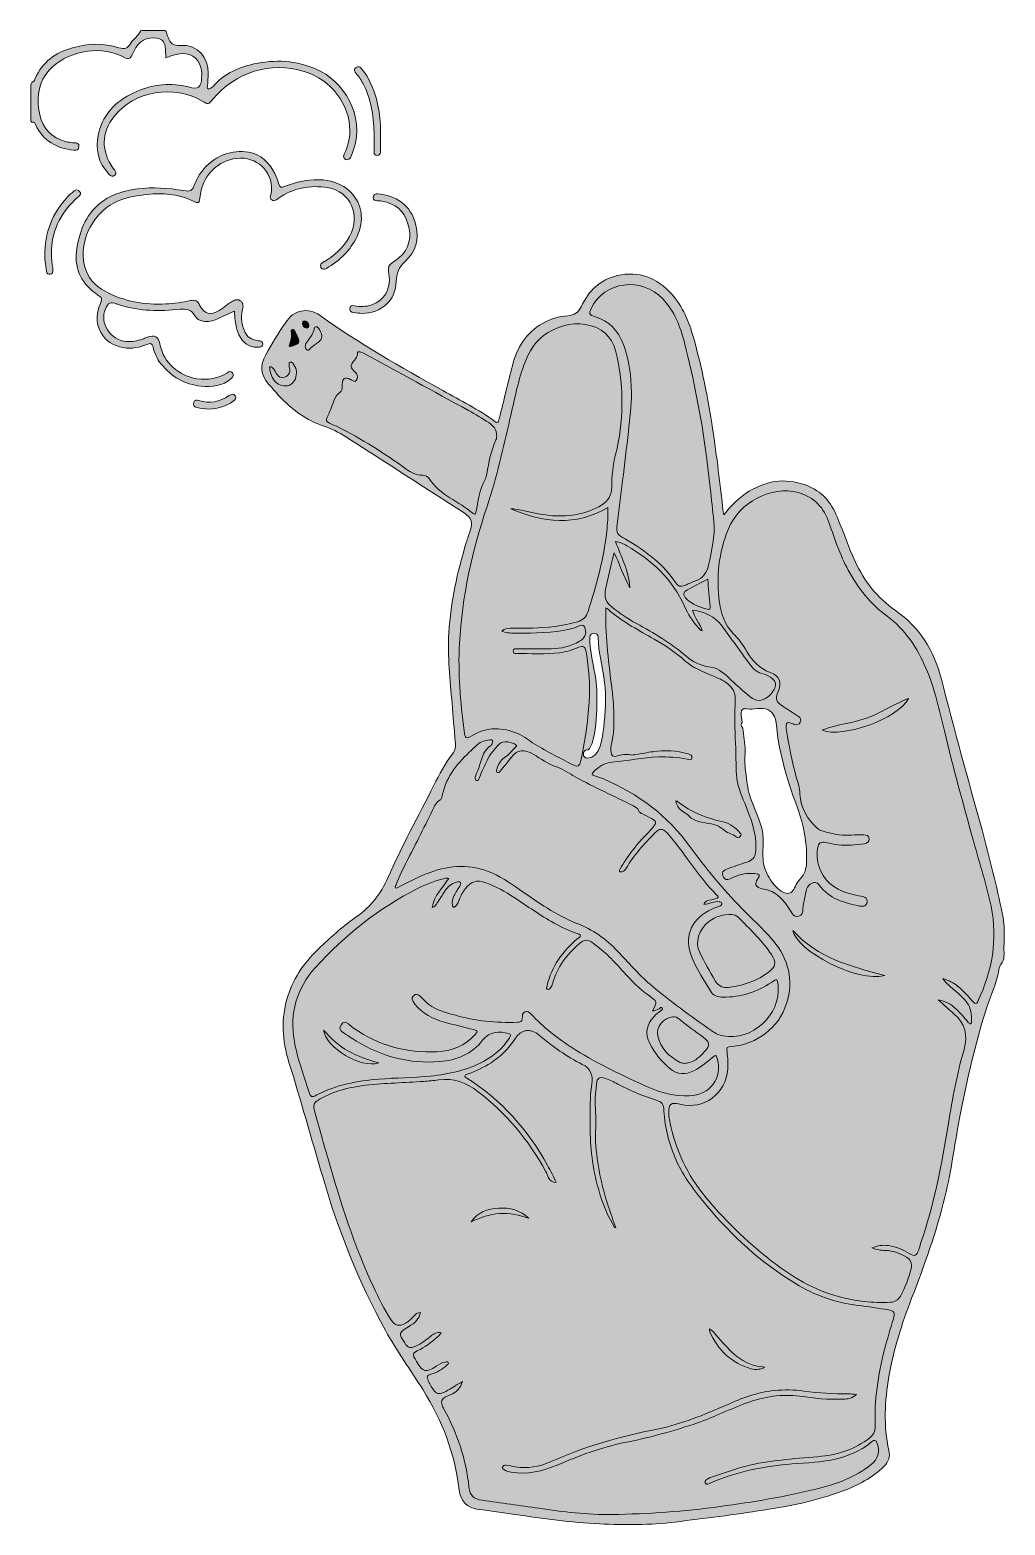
# Model space of a CAD drawing. Extents: x 679 to 1321, y -1492 to -507.
import ezdxf

# ---------------------------------------------------------------- set-up
doc = ezdxf.new("R2010")
doc.units = 0
doc.header["$MEASUREMENT"] = 0
doc.layers.add('katman 1', color=7, linetype='Continuous')

# ---------------------------------------------------------------- blocks, each defined once
blk = doc.blocks.new('block 2')
at = {"layer": 'katman 1', "true_color": 0xffffff}
h = blk.add_hatch(color=7, dxfattribs=at)
h.dxf.hatch_style = 2
edge = h.paths.add_edge_path()
edge.add_spline(control_points=[(768.15, -525.78), (767.99, -523.08), (768.01, -520.65), (767.68, -518.28), (767.21, -514.85), (765.59, -513.37), (762.17, -512.84), (755.68, -511.83), (750.15, -514.65), (747.24, -521.15), (744.21, -527.93), (743.98, -526.99), (738.19, -524.33), (723.17, -517.45), (702.38, -521.71), (691.3, -533.91), (684.49, -541.4), (683.23, -550.39), (684.46, -560.02), (685.65, -569.29), (690.08, -576.22), (698.92, -579.91), (701.78, -581.1), (704.79, -581.69), (707.9, -581.72), (709.49, -581.74), (711.04, -582), (710.93, -584.11), (710.81, -586.28), (709.41, -586.89), (707.47, -586.66), (696.19, -585.32), (687.22, -580.52), (682.26, -569.75), (681.98, -569.16), (681.86, -568.19), (681.15, -568.25), (678.58, -568.5), (679.16, -566.74), (679.16, -565.35), (679.15, -558.52), (679.17, -551.69), (679.14, -544.86), (679.13, -543.47), (679.18, -542.24), (680.65, -541.48), (681.39, -541.1), (681.76, -540.28), (682.09, -539.5), (686.78, -528.47), (695.48, -522.28), (706.71, -519.16), (716.86, -516.34), (726.99, -515.96), (737.17, -519.1), (741.3, -520.38), (742.73, -519.76), (745.09, -516.12), (746.94, -513.28), (750.1, -511.48), (751.36, -508.15), (751.65, -507.39), (752.55, -507.73), (753.18, -507.72), (757.51, -507.7), (761.84, -507.77), (766.17, -507.68), (767.7, -507.65), (768.49, -508.16), (768.76, -509.66), (768.89, -510.38), (769.22, -511.07), (769.47, -511.78), (771.14, -516.48), (772.78, -517.84), (777.77, -517.58), (789.96, -516.93), (796.05, -526), (796.05, -535.92), (796.04, -538.76), (795.79, -541.57), (795.56, -544.39), (795.51, -544.99), (795.2, -545.8), (796.02, -546.15), (796.69, -546.43), (797.33, -546.1), (797.89, -545.72), (798.37, -545.39), (798.87, -545.07), (799.25, -544.64), (806.96, -535.83), (817.02, -531.53), (828.24, -529.43), (842.79, -526.69), (856.85, -527.85), (870.21, -534.72), (888.23, -544), (900.49, -568.11), (890.23, -590.54), (889.74, -591.61), (889.41, -592.76), (887.96, -592.88), (885.8, -593.06), (884.61, -591.33), (885.65, -589.29), (888.07, -584.53), (889.35, -579.49), (889.41, -574.18), (889.59, -556.48), (877.17, -540.22), (859.35, -534.75), (837.31, -527.98), (813.65, -535.2), (799.18, -553.09), (796.43, -556.49), (795.87, -556.59), (792.16, -554.35), (773.64, -543.16), (747.07, -547.73), (734.05, -564.33), (725.59, -575.13), (725.39, -587.18), (733.49, -598.64), (733.73, -598.98), (733.97, -599.32), (734.23, -599.64), (735.11, -600.75), (735.86, -601.95), (734.53, -603.15), (733.15, -604.39), (731.91, -603.62), (730.84, -602.53), (723.44, -594.96), (721.52, -585.93), (723.82, -575.82), (727.06, -561.64), (736.69, -553.22), (749.43, -547.7), (760.32, -542.97), (771.54, -542.06), (783.07, -545), (789.69, -546.69), (791.39, -545.45), (791.77, -538.69), (791.89, -536.53), (791.85, -534.35), (791.29, -532.24), (789.45, -525.24), (783.71, -521.91), (776.04, -523.33), (773.43, -523.82), (770.95, -524.74), (768.15, -525.78)], knot_values=[0, 0, 0, 0, 1, 1, 1, 2, 2, 2, 3, 3, 3, 4, 4, 4, 5, 5, 5, 6, 6, 6, 7, 7, 7, 8, 8, 8, 9, 9, 9, 10, 10, 10, 11, 11, 11, 12, 12, 12, 13, 13, 13, 14, 14, 14, 15, 15, 15, 16, 16, 16, 17, 17, 17, 18, 18, 18, 19, 19, 19, 20, 20, 20, 21, 21, 21, 22, 22, 22, 23, 23, 23, 24, 24, 24, 25, 25, 25, 26, 26, 26, 27, 27, 27, 28, 28, 28, 29, 29, 29, 30, 30, 30, 31, 31, 31, 32, 32, 32, 33, 33, 33, 34, 34, 34, 35, 35, 35, 36, 36, 36, 37, 37, 37, 38, 38, 38, 39, 39, 39, 40, 40, 40, 41, 41, 41, 42, 42, 42, 43, 43, 43, 44, 44, 44, 45, 45, 45, 46, 46, 46, 47, 47, 47, 48, 48, 48, 49, 49, 49, 50, 50, 50, 51, 51, 51, 51], degree=3, periodic=1)
h = blk.add_hatch(color=7, dxfattribs=at)
h.dxf.hatch_style = 2
edge = h.paths.add_edge_path()
edge.add_spline(control_points=[(905.42, -577.5), (905.12, -565.73), (903.97, -554.13), (898.45, -543.43), (897.11, -540.84), (895.62, -538.36), (893.63, -536.21), (892.57, -535.05), (891.62, -533.79), (893.21, -532.38), (894.89, -530.88), (896.32, -531.7), (897.43, -533.17), (901.86, -539.07), (905, -545.63), (906.89, -552.75), (909.96, -564.28), (909.94, -576.07), (909.52, -587.88), (909.47, -589.3), (908.76, -590.12), (907.38, -590.05), (906.03, -589.99), (905.37, -589.19), (905.4, -587.73), (905.46, -584.32), (905.42, -580.91), (905.42, -577.5)], knot_values=[0, 0, 0, 0, 1, 1, 1, 2, 2, 2, 3, 3, 3, 4, 4, 4, 5, 5, 5, 6, 6, 6, 7, 7, 7, 8, 8, 8, 9, 9, 9, 9], degree=3, periodic=1)
h = blk.add_hatch(color=7, dxfattribs=at)
h.dxf.hatch_style = 2
edge = h.paths.add_edge_path()
edge.add_spline(control_points=[(813.4, -692.6), (809.35, -694.45), (805.54, -696.24), (801.68, -697.92), (798.83, -699.15), (795.92, -700), (792.72, -699.28), (790.4, -698.76), (788.45, -697.7), (787.3, -695.66), (785.07, -691.73), (781.72, -690.88), (777.54, -691.36), (764.21, -692.9), (750.98, -692.67), (738.03, -688.63), (737.32, -688.41), (736.6, -688.19), (735.89, -687.95), (731.44, -686.4), (730.35, -687.02), (728.39, -691.24), (724.23, -700.17), (731.53, -711.94), (742.24, -712.66), (745.89, -712.91), (749.35, -712.24), (752.75, -711.03), (753.61, -710.72), (754.45, -710.37), (755.31, -710.05), (761.16, -707.86), (763.37, -709.11), (764.53, -715.27), (766.59, -726.2), (776.89, -735.47), (788.68, -737.15), (795.85, -738.18), (802.57, -737.17), (808.73, -733.18), (809.84, -732.46), (810.98, -731.89), (811.99, -733.3), (813.01, -734.73), (812.55, -735.92), (811.3, -736.98), (805.47, -741.97), (798.57, -742.75), (791.34, -742), (780.53, -740.87), (771.86, -735.83), (765, -727.46), (762.23, -724.09), (760.7, -720.18), (759.71, -716.05), (759.18, -713.84), (758.21, -713.67), (756.34, -714.39), (751.09, -716.4), (745.75, -717.75), (740.02, -716.7), (726.74, -714.26), (719.69, -702.22), (724.31, -689.53), (726.41, -683.78), (727.08, -684.71), (721.72, -680.8), (711.62, -673.44), (707.54, -663.5), (709.53, -651.18), (711.56, -638.65), (716.22, -627.51), (727.03, -619.88), (733.73, -615.14), (741.43, -613.26), (749.41, -612.18), (759.66, -610.78), (769.82, -611.49), (779.95, -613.25), (784.52, -614.04), (785.3, -613.59), (787.09, -609.23), (790.9, -599.95), (797.16, -593.11), (806.67, -589.47), (811.85, -587.49), (817.23, -587.06), (822.63, -587.9), (831.04, -589.21), (836.2, -594.78), (839.89, -601.97), (840.94, -604.02), (841.73, -606.23), (842.49, -608.42), (843.61, -611.62), (843.57, -611.66), (846.88, -610.39), (853.92, -607.68), (861.13, -605.91), (868.75, -606.08), (876.87, -606.27), (884.18, -608.52), (890.04, -614.35), (897.62, -621.91), (899.1, -632.8), (894.16, -643.42), (889.82, -652.75), (882.7, -659.41), (873.95, -664.52), (872.54, -665.35), (871.27, -665.45), (870.36, -663.81), (869.4, -662.08), (870.48, -661.23), (871.81, -660.45), (879.05, -656.23), (885.13, -650.82), (889.24, -643.4), (896.9, -629.58), (889.89, -613.73), (874.8, -611.29), (863.12, -609.41), (852.12, -611.46), (842.27, -618.38), (841.86, -618.66), (841.46, -618.96), (841.05, -619.23), (840.06, -619.89), (839.03, -619.99), (838, -619.38), (836.87, -618.69), (836.88, -617.59), (837.15, -616.49), (837.61, -614.63), (837.94, -612.76), (837.82, -610.83), (837.02, -598.03), (825.6, -589.67), (812.62, -592.37), (800.72, -594.85), (792.18, -604.36), (790.88, -616.58), (790.32, -621.88), (790.01, -622.06), (785.21, -619.8), (775.89, -615.4), (766.08, -614.62), (755.98, -615.83), (749.71, -616.58), (743.44, -617.32), (737.51, -619.7), (720.8, -626.42), (710.59, -645.54), (714.53, -662.71), (716.33, -670.57), (721.27, -675.9), (728.17, -679.59), (740.68, -686.26), (754.09, -688.71), (768.16, -687.86), (773.64, -687.53), (779.08, -686.85), (784.47, -685.72), (787.8, -685.03), (788.85, -685.62), (790.44, -688.68), (793.55, -694.68), (797.46, -695.82), (803.26, -692.32), (804.89, -691.33), (806.37, -690.1), (807.91, -688.97), (808.85, -688.28), (809.73, -687.5), (810.71, -686.89), (812.7, -685.66), (814.85, -684.19), (817.16, -685.75), (819.56, -687.36), (819.18, -689.96), (818.54, -692.34), (817.23, -697.19), (818.25, -701.76), (820.17, -706.18), (821.73, -709.76), (824.77, -711.5), (828.54, -712.07), (829.03, -712.15), (829.55, -712.11), (830.03, -712.22), (831.13, -712.47), (832.11, -712.83), (832.03, -714.3), (831.96, -715.69), (831.11, -716.1), (829.93, -716.3), (825.12, -717.14), (820.09, -714.69), (817.26, -710.09), (814.46, -705.54), (814.07, -700.37), (813.54, -695.24), (813.46, -694.45), (813.45, -693.65), (813.4, -692.6)], knot_values=[0, 0, 0, 0, 1, 1, 1, 2, 2, 2, 3, 3, 3, 4, 4, 4, 5, 5, 5, 6, 6, 6, 7, 7, 7, 8, 8, 8, 9, 9, 9, 10, 10, 10, 11, 11, 11, 12, 12, 12, 13, 13, 13, 14, 14, 14, 15, 15, 15, 16, 16, 16, 17, 17, 17, 18, 18, 18, 19, 19, 19, 20, 20, 20, 21, 21, 21, 22, 22, 22, 23, 23, 23, 24, 24, 24, 25, 25, 25, 26, 26, 26, 27, 27, 27, 28, 28, 28, 29, 29, 29, 30, 30, 30, 31, 31, 31, 32, 32, 32, 33, 33, 33, 34, 34, 34, 35, 35, 35, 36, 36, 36, 37, 37, 37, 38, 38, 38, 39, 39, 39, 40, 40, 40, 41, 41, 41, 42, 42, 42, 43, 43, 43, 44, 44, 44, 45, 45, 45, 46, 46, 46, 47, 47, 47, 48, 48, 48, 49, 49, 49, 50, 50, 50, 51, 51, 51, 52, 52, 52, 53, 53, 53, 54, 54, 54, 55, 55, 55, 56, 56, 56, 57, 57, 57, 58, 58, 58, 59, 59, 59, 60, 60, 60, 61, 61, 61, 62, 62, 62, 63, 63, 63, 64, 64, 64, 65, 65, 65, 66, 66, 66, 67, 67, 67, 68, 68, 68, 68], degree=3, periodic=1)
h = blk.add_hatch(color=7, dxfattribs=at)
h.dxf.hatch_style = 2
edge = h.paths.add_edge_path()
edge.add_spline(control_points=[(688.36, -653.31), (689.07, -638.44), (694.52, -625.73), (705.44, -615.48), (706.17, -614.8), (706.93, -614.15), (707.69, -613.5), (709.03, -612.37), (710.27, -612.56), (711.37, -613.86), (712.47, -615.15), (711.79, -616.16), (710.77, -617.05), (708.2, -619.3), (705.78, -621.69), (703.6, -624.33), (694.48, -635.38), (691.4, -648.07), (693.33, -662.12), (693.5, -663.35), (693.71, -664.59), (693.79, -665.83), (693.87, -667.11), (693.47, -668.16), (691.98, -668.36), (690.53, -668.55), (689.79, -667.77), (689.58, -666.44), (688.88, -662.09), (688.19, -657.74), (688.36, -653.31)], knot_values=[0, 0, 0, 0, 1, 1, 1, 2, 2, 2, 3, 3, 3, 4, 4, 4, 5, 5, 5, 6, 6, 6, 7, 7, 7, 8, 8, 8, 9, 9, 9, 10, 10, 10, 10], degree=3, periodic=1)
h = blk.add_hatch(color=7, dxfattribs=at)
h.dxf.hatch_style = 2
edge = h.paths.add_edge_path()
edge.add_spline(control_points=[(896.95, -694.14), (895.87, -694.02), (893.81, -693.82), (891.75, -693.56), (890.04, -693.34), (889.22, -692.38), (889.51, -690.64), (889.79, -688.96), (890.96, -688.82), (892.33, -689.08), (896.23, -689.82), (900.11, -689.81), (903.91, -688.52), (911.86, -685.82), (916.51, -677.98), (915.29, -669.38), (915.14, -668.31), (915.06, -667.23), (914.88, -666.16), (914.49, -663.85), (915.36, -662.12), (917.24, -660.81), (918.74, -659.77), (920.3, -658.79), (921.69, -657.61), (928.88, -651.49), (930.36, -643.74), (927.73, -635.03), (925.15, -626.47), (919.25, -621.58), (910.46, -620.16), (909.47, -620), (908.47, -620), (907.48, -619.91), (906.09, -619.78), (904.82, -619.62), (904.89, -617.67), (904.97, -615.66), (906.2, -615.33), (907.75, -615.44), (919.32, -616.26), (929.67, -622.29), (933.01, -636.02), (935.31, -645.54), (933.05, -653.57), (925.64, -660.12), (921.81, -663.5), (920.11, -667.9), (919.99, -672.97), (919.69, -685.4), (910.52, -694.21), (896.95, -694.14)], knot_values=[0, 0, 0, 0, 1, 1, 1, 2, 2, 2, 3, 3, 3, 4, 4, 4, 5, 5, 5, 6, 6, 6, 7, 7, 7, 8, 8, 8, 9, 9, 9, 10, 10, 10, 11, 11, 11, 12, 12, 12, 13, 13, 13, 14, 14, 14, 15, 15, 15, 16, 16, 16, 17, 17, 17, 17], degree=3, periodic=1)
at = {"layer": 'katman 1', "true_color": 0x000100}
h = blk.add_hatch(color=98, dxfattribs=at)
h.dxf.hatch_style = 2
edge = h.paths.add_edge_path()
edge.add_spline(control_points=[(1320.59, -1106.18), (1320.65, -1100.77), (1320.71, -1095.35), (1319.58, -1090.02), (1315.62, -1071.33), (1311.09, -1052.78), (1306, -1034.36), (1296.86, -1001.32), (1287.68, -968.29), (1279.26, -935.04), (1274.56, -916.47), (1264.9, -900.92), (1249.01, -889.82), (1237.07, -881.49), (1228.46, -870.6), (1222.35, -857.54), (1218.13, -848.51), (1214.96, -839.06), (1211.28, -829.82), (1207.49, -820.33), (1201.9, -812.32), (1192.17, -808.17), (1178.5, -802.32), (1165.27, -803.6), (1152.59, -811.28), (1146.1, -815.21), (1140.86, -820.5), (1135.86, -826.82), (1135.64, -825.77), (1135.5, -825.3), (1135.44, -824.82), (1133.38, -806.56), (1131.3, -788.31), (1128.46, -770.15), (1125.28, -749.86), (1121.51, -729.7), (1115.84, -709.94), (1112.86, -699.55), (1108.81, -689.68), (1101.51, -681.48), (1091.89, -670.7), (1080.02, -665.93), (1065.71, -669.24), (1054.32, -671.88), (1046.63, -679.32), (1041.8, -689.76), (1040.03, -693.59), (1037.26, -695.38), (1033.1, -695.7), (1027.17, -696.15), (1021.51, -697.79), (1016.32, -700.78), (1005.46, -707.01), (999.51, -716.8), (996.51, -728.6), (993.56, -740.19), (990.76, -751.82), (987.91, -763.43), (987.23, -766.21), (986.86, -766.52), (985.07, -765.23), (974.24, -757.45), (962.38, -751.43), (950.77, -744.98), (923.1, -729.6), (895.57, -714.01), (869.8, -695.51), (861.77, -689.75), (852.51, -691.84), (846.92, -700.28), (842.37, -707.13), (838.11, -714.17), (834.09, -721.35), (830.12, -728.45), (830.64, -734.42), (835.88, -740.66), (838.56, -743.85), (841.31, -746.97), (844.2, -749.95), (852.05, -758.04), (860.88, -764.66), (871.78, -768.21), (877.07, -769.93), (882.08, -772.4), (886.78, -775.41), (906.29, -787.92), (925.78, -800.48), (945.27, -813.03), (951.77, -817.21), (958.29, -821.35), (964.74, -825.6), (969.65, -828.82), (970.51, -831.44), (968.75, -837.05), (967.91, -839.75), (966.99, -842.42), (966.17, -845.12), (960.22, -864.49), (955.93, -884.18), (954.64, -904.45), (953.65, -920.05), (955.58, -935.53), (956.75, -951.03), (957.38, -959.49), (958.19, -967.93), (958.93, -976.38), (959.17, -979.19), (958.92, -981.95), (957.12, -984.21), (952.07, -990.57), (948.43, -997.75), (944.81, -1004.95), (934.6, -1025.26), (923.57, -1045.15), (914.44, -1066.01), (910, -1076.15), (903.32, -1084.82), (894.23, -1091.22), (885.62, -1097.28), (877.74, -1104.11), (870.12, -1111.33), (860.42, -1120.52), (852.61, -1130.87), (848.56, -1143.76), (843.96, -1158.41), (844.79, -1173.04), (849.29, -1187.47), (857.09, -1212.51), (864.19, -1237.76), (871.54, -1262.94), (881.8, -1298.08), (895.22, -1331.95), (912.92, -1364.08), (920.39, -1377.65), (929.44, -1390.18), (937.65, -1403.27), (950.31, -1423.45), (958.75, -1445.18), (961.44, -1468.98), (962.28, -1476.39), (966.64, -1480.97), (973.97, -1481.93), (982.05, -1482.98), (990.15, -1483.94), (998.2, -1485.2), (1016.69, -1488.1), (1035.23, -1490.54), (1053.95, -1491.46), (1070.6, -1492.27), (1087.24, -1492.27), (1103.8, -1490.24), (1123.28, -1487.86), (1142.75, -1485.38), (1162.15, -1482.4), (1179.74, -1479.7), (1197.13, -1476.16), (1213.89, -1469.97), (1224.12, -1466.19), (1233.61, -1461.2), (1241.49, -1453.5), (1244.47, -1450.58), (1245.6, -1446.99), (1244.68, -1443), (1240.97, -1426.81), (1241.88, -1410.63), (1244.64, -1394.44), (1247.66, -1376.68), (1253.23, -1359.66), (1259.64, -1342.88), (1268.01, -1321.01), (1276.04, -1299.03), (1281.54, -1276.22), (1285.95, -1257.94), (1288.26, -1239.27), (1291.88, -1220.84), (1296.31, -1198.34), (1301.43, -1176.01), (1308.24, -1154.09), (1310.75, -1146), (1314.37, -1138.31), (1316.53, -1130.11), (1317.16, -1127.71), (1317.03, -1124.72), (1318.45, -1122.99), (1321.23, -1119.62), (1320.39, -1116.03), (1320.45, -1112.41), (1320.49, -1110.34), (1320.57, -1108.26), (1320.59, -1106.18)], knot_values=[0, 0, 0, 0, 1, 1, 1, 2, 2, 2, 3, 3, 3, 4, 4, 4, 5, 5, 5, 6, 6, 6, 7, 7, 7, 8, 8, 8, 9, 9, 9, 10, 10, 10, 11, 11, 11, 12, 12, 12, 13, 13, 13, 14, 14, 14, 15, 15, 15, 16, 16, 16, 17, 17, 17, 18, 18, 18, 19, 19, 19, 20, 20, 20, 21, 21, 21, 22, 22, 22, 23, 23, 23, 24, 24, 24, 25, 25, 25, 26, 26, 26, 27, 27, 27, 28, 28, 28, 29, 29, 29, 30, 30, 30, 31, 31, 31, 32, 32, 32, 33, 33, 33, 34, 34, 34, 35, 35, 35, 36, 36, 36, 37, 37, 37, 38, 38, 38, 39, 39, 39, 40, 40, 40, 41, 41, 41, 42, 42, 42, 43, 43, 43, 44, 44, 44, 45, 45, 45, 46, 46, 46, 47, 47, 47, 48, 48, 48, 49, 49, 49, 50, 50, 50, 51, 51, 51, 52, 52, 52, 53, 53, 53, 54, 54, 54, 55, 55, 55, 56, 56, 56, 57, 57, 57, 58, 58, 58, 59, 59, 59, 60, 60, 60, 61, 61, 61, 62, 62, 62, 63, 63, 63, 63], degree=3, periodic=1)
edge = h.paths.add_edge_path()
edge.add_spline(control_points=[(1056.72, -966.72), (1055.95, -973.05), (1054.73, -986.8), (1045.97, -987.11), (1042.42, -987.24), (1042.43, -981.74), (1045.97, -981.61), (1046.17, -981.6), (1046.59, -981.42), (1046.67, -981.34), (1047.26, -980.8), (1047.47, -980.51), (1047.89, -979.77), (1048.85, -978.1), (1049.39, -976.22), (1049.85, -974.36), (1051.97, -965.88), (1052.18, -956.87), (1052.27, -948.17), (1052.33, -942.44), (1051.89, -936.86), (1050.86, -931.22), (1049.44, -923.34), (1047.62, -915.52), (1047.55, -907.48), (1047.52, -903.93), (1053.02, -903.94), (1053.05, -907.48), (1053.14, -917.57), (1056.12, -927.27), (1057.31, -937.23), (1058.46, -946.85), (1057.87, -957.14), (1056.72, -966.72)], knot_values=[0, 0, 0, 0, 1, 1, 1, 2, 2, 2, 3, 3, 3, 4, 4, 4, 5, 5, 5, 6, 6, 6, 7, 7, 7, 8, 8, 8, 9, 9, 9, 10, 10, 10, 11, 11, 11, 11], degree=3, periodic=1)
edge = h.paths.add_edge_path()
edge.add_spline(control_points=[(1190.41, -1054.17), (1190.32, -1058.23), (1189.82, -1062.05), (1187.28, -1065.34), (1186.26, -1066.65), (1185.07, -1067.85), (1184.17, -1069.25), (1183.29, -1070.62), (1182.79, -1072.16), (1181.97, -1073.55), (1177.72, -1080.81), (1169.18, -1071.23), (1166.56, -1067.21), (1164.13, -1063.49), (1162.41, -1059.45), (1161.86, -1055.02), (1161.25, -1050.13), (1161.89, -1045.23), (1161.81, -1040.32), (1161.65, -1030.52), (1156.43, -1022.51), (1153.46, -1013.48), (1151.87, -1008.65), (1151.18, -1003.39), (1150.53, -998.37), (1150, -994.22), (1149.53, -990.02), (1149.78, -985.83), (1149.85, -984.62), (1149.94, -983.41), (1150.02, -982.21), (1149.83, -977.19), (1149.05, -972.24), (1148.36, -967.27), (1148.28, -967.18), (1148.2, -967.08), (1148.11, -966.99), (1146.99, -965.87), (1147.14, -964.49), (1147.87, -963.51), (1147.62, -961.4), (1147.41, -959.28), (1147.3, -957.16), (1147.21, -955.41), (1148.51, -954.53), (1149.87, -954.51), (1150.26, -954.41), (1150.7, -954.4), (1151.18, -954.51), (1155.79, -955.54), (1160.49, -953.02), (1165, -955.24), (1169.07, -957.24), (1170.34, -961.29), (1170.58, -965.51), (1171.22, -976.48), (1174.16, -987.28), (1176.97, -997.88), (1179.45, -1007.23), (1183.33, -1016.1), (1186.22, -1025.31), (1189.1, -1034.54), (1190.64, -1044.48), (1190.41, -1054.17)], knot_values=[0, 0, 0, 0, 1, 1, 1, 2, 2, 2, 3, 3, 3, 4, 4, 4, 5, 5, 5, 6, 6, 6, 7, 7, 7, 8, 8, 8, 9, 9, 9, 10, 10, 10, 11, 11, 11, 12, 12, 12, 13, 13, 13, 14, 14, 14, 15, 15, 15, 16, 16, 16, 17, 17, 17, 18, 18, 18, 19, 19, 19, 20, 20, 20, 21, 21, 21, 21], degree=3, periodic=1)
at = {"layer": 'katman 1', "true_color": 0x73b25f}
h = blk.add_hatch(color=83, dxfattribs=at)
h.dxf.hatch_style = 2
edge = h.paths.add_edge_path()
edge.add_spline(control_points=[(1075.03, -746.29), (1074.69, -735.65), (1073.75, -724.93), (1069.74, -714.7), (1066.17, -705.59), (1060.32, -698.97), (1050.61, -696.21), (1047.23, -695.25), (1046.88, -694.09), (1048.45, -690.85), (1057.12, -672.97), (1081.66, -669.74), (1095.64, -684.56), (1103.39, -692.77), (1107.23, -702.81), (1109.95, -713.49), (1116.13, -737.74), (1120.95, -762.26), (1124.25, -787.06), (1126.2, -801.73), (1127.79, -816.45), (1129.28, -831.17), (1130.27, -840.99), (1127.78, -850.46), (1125.85, -860.01), (1124.78, -865.28), (1121.95, -868.43), (1117.2, -870.31), (1114.88, -871.23), (1112.62, -872.28), (1110.3, -873.18), (1107.08, -874.43), (1105.88, -874.14), (1103.95, -871.28), (1100.11, -865.56), (1095.51, -860.57), (1090.28, -856.12), (1084.24, -850.99), (1077.7, -846.55), (1070.79, -842.71), (1065.81, -839.95), (1064.93, -838.84), (1065.57, -833.25), (1066.68, -823.58), (1068.03, -813.95), (1069.2, -804.29), (1070.51, -793.48), (1071.78, -782.66), (1072.99, -771.84), (1073.93, -763.41), (1074.84, -754.98), (1075.03, -746.29)], knot_values=[0, 0, 0, 0, 1, 1, 1, 2, 2, 2, 3, 3, 3, 4, 4, 4, 5, 5, 5, 6, 6, 6, 7, 7, 7, 8, 8, 8, 9, 9, 9, 10, 10, 10, 11, 11, 11, 12, 12, 12, 13, 13, 13, 14, 14, 14, 15, 15, 15, 16, 16, 16, 17, 17, 17, 17], degree=3, periodic=1)
at = {"layer": 'katman 1', "true_color": 0xf1001c}
h = blk.add_hatch(color=1, dxfattribs=at)
h.dxf.hatch_style = 2
edge = h.paths.add_edge_path()
edge.add_spline(control_points=[(858.27, -700.77), (858.36, -699.87), (858.37, -699.02), (859.61, -699.12), (861.41, -699.27), (862.21, -700.41), (862.4, -702.02), (862.51, -703.02), (862.04, -703.84), (860.86, -703.76), (858.99, -703.64), (858.51, -702.26), (858.27, -700.77)], knot_values=[0, 0, 0, 0, 1, 1, 1, 2, 2, 2, 3, 3, 3, 4, 4, 4, 4], degree=3, periodic=1)
at = {"layer": 'katman 1', "true_color": 0xf5001d}
h = blk.add_hatch(color=1, dxfattribs=at)
h.dxf.hatch_style = 2
edge = h.paths.add_edge_path()
edge.add_spline(control_points=[(850.34, -715.91), (849.59, -716.15), (849.42, -715.65), (849.6, -714.97), (850.35, -712.06), (851.75, -709.24), (850.69, -706.07), (850.53, -705.59), (850.99, -704.96), (851.61, -704.74), (852.33, -704.49), (852.66, -704.99), (852.94, -705.52), (853.69, -706.99), (854.52, -708.41), (855.15, -709.93), (856.43, -713.04), (855.83, -714.24), (852.62, -715.27), (851.92, -715.5), (851.19, -715.67), (850.34, -715.91)], knot_values=[0, 0, 0, 0, 1, 1, 1, 2, 2, 2, 3, 3, 3, 4, 4, 4, 5, 5, 5, 6, 6, 6, 7, 7, 7, 7], degree=3, periodic=1)
at = {"layer": 'katman 1', "true_color": 0xf7001d}
h = blk.add_hatch(color=1, dxfattribs=at)
h.dxf.hatch_style = 2
edge = h.paths.add_edge_path()
edge.add_spline(control_points=[(870.96, -709.17), (871.08, -711.12), (869.78, -712.21), (868.47, -713.24), (866.52, -714.76), (864.25, -715.87), (862.77, -717.97), (862.47, -718.39), (862.05, -718.68), (861.5, -718.31), (860.75, -717.8), (860, -717.28), (859.99, -716.21), (859.97, -714.62), (860.74, -713.35), (861.64, -712.16), (863.48, -709.71), (865.38, -707.34), (865.99, -704.19), (866.3, -702.58), (867.64, -702.54), (868.57, -703.57), (869.96, -705.13), (870.7, -707.08), (870.96, -709.17)], knot_values=[0, 0, 0, 0, 1, 1, 1, 2, 2, 2, 3, 3, 3, 4, 4, 4, 5, 5, 5, 6, 6, 6, 7, 7, 7, 8, 8, 8, 8], degree=3, periodic=1)
at = {"layer": 'katman 1', "true_color": 0x73b25f}
h = blk.add_hatch(color=83, dxfattribs=at)
h.dxf.hatch_style = 2
edge = h.paths.add_edge_path()
edge.add_spline(control_points=[(995.55, -822.76), (1016.86, -832.12), (1038.13, -834.45), (1059.42, -822.06), (1059.68, -827.51), (1059.25, -832.62), (1058.7, -837.71), (1056.74, -855.8), (1051.84, -873.21), (1046.38, -890.49), (1045.27, -894.01), (1043.03, -896.25), (1039.42, -897.29), (1029.76, -900.06), (1019.88, -901.22), (1009.89, -901.49), (1004.98, -901.62), (1000.06, -901.52), (995.14, -901.51), (993.11, -901.51), (991.2, -901.87), (989.57, -903.36), (992.85, -905.08), (996.32, -904.62), (999.69, -904.69), (1011.27, -904.93), (1022.82, -904.61), (1034.2, -902.08), (1036.39, -901.59), (1038.5, -900.84), (1040.56, -899.94), (1042.88, -898.92), (1043.99, -899.52), (1044.6, -901.92), (1045.45, -905.22), (1044.11, -908.2), (1040.85, -910.1), (1035.03, -913.47), (1028.69, -914.95), (1022.01, -915), (1014.43, -915.06), (1006.85, -915.06), (999.27, -915.06), (998.23, -915.06), (997.19, -914.93), (997.08, -916.38), (996.96, -917.84), (997.85, -918.28), (999.1, -918.26), (1008.67, -918.06), (1018.25, -918.8), (1027.8, -917.65), (1031.95, -917.14), (1035.89, -915.86), (1039.74, -914.27), (1043.36, -912.77), (1044.37, -913.23), (1045.08, -917.04), (1047.12, -927.96), (1047.67, -938.97), (1047.07, -950.07), (1046.35, -963.31), (1044.25, -976.34), (1041.49, -989.27), (1040.85, -992.25), (1039.49, -993), (1037.11, -991.78), (1028.39, -987.31), (1019.61, -982.95), (1011.28, -977.79), (1007.54, -975.47), (1004.14, -972.65), (1000.03, -970.91), (989.97, -966.67), (980.13, -966.29), (970.38, -971.97), (965.71, -974.69), (965.47, -974.43), (964.77, -969.05), (962.27, -949.97), (960.61, -930.84), (961.67, -911.57), (963.38, -880.57), (969.88, -850.55), (979.87, -821.22), (986.28, -802.41), (990.41, -782.99), (994.96, -763.68), (997.75, -751.82), (999.89, -739.78), (1004.14, -728.29), (1007.37, -719.54), (1011.73, -711.57), (1020.07, -706.64), (1028.89, -701.43), (1038.42, -699.55), (1048.38, -702.24), (1058.39, -704.94), (1063.37, -712.46), (1065.42, -722.12), (1070.01, -743.85), (1069.98, -765.52), (1064.51, -787.13), (1062.75, -794.09), (1062.07, -801.22), (1061.99, -808.39), (1061.92, -813.68), (1059.84, -817.65), (1055.32, -820.4), (1045.33, -826.47), (1034.42, -828.14), (1022.96, -827.37), (1014.54, -826.8), (1006.42, -824.55), (998.18, -823.02), (997.31, -822.86), (996.42, -822.84), (995.55, -822.76)], knot_values=[0, 0, 0, 0, 1, 1, 1, 2, 2, 2, 3, 3, 3, 4, 4, 4, 5, 5, 5, 6, 6, 6, 7, 7, 7, 8, 8, 8, 9, 9, 9, 10, 10, 10, 11, 11, 11, 12, 12, 12, 13, 13, 13, 14, 14, 14, 15, 15, 15, 16, 16, 16, 17, 17, 17, 18, 18, 18, 19, 19, 19, 20, 20, 20, 21, 21, 21, 22, 22, 22, 23, 23, 23, 24, 24, 24, 25, 25, 25, 26, 26, 26, 27, 27, 27, 28, 28, 28, 29, 29, 29, 30, 30, 30, 31, 31, 31, 32, 32, 32, 33, 33, 33, 34, 34, 34, 35, 35, 35, 36, 36, 36, 37, 37, 37, 38, 38, 38, 39, 39, 39, 39], degree=3, periodic=1)
at = {"layer": 'katman 1', "true_color": 0xf7001d}
h = blk.add_hatch(color=1, dxfattribs=at)
h.dxf.hatch_style = 2
edge = h.paths.add_edge_path()
edge.add_spline(control_points=[(854.24, -733.26), (854.16, -737.17), (852.7, -739.99), (849.55, -741.34), (846.16, -742.78), (843.02, -741.56), (840.41, -739.15), (837.88, -736.82), (837.05, -733.68), (836.62, -730.41), (836.57, -730.02), (836.47, -729.53), (836.91, -729.29), (837.44, -729.01), (837.87, -729.38), (838.25, -729.69), (839.51, -730.73), (840.13, -732.21), (840.94, -733.56), (842.56, -736.26), (844.02, -736.93), (846.41, -736.07), (849.26, -735.05), (850.22, -733.35), (849.75, -730.27), (849.53, -728.82), (848.82, -726.56), (850.11, -726.15), (851.49, -725.7), (852.43, -727.82), (853.18, -729.18), (854.06, -730.77), (854.3, -731.94), (854.24, -733.26)], knot_values=[0, 0, 0, 0, 1, 1, 1, 2, 2, 2, 3, 3, 3, 4, 4, 4, 5, 5, 5, 6, 6, 6, 7, 7, 7, 8, 8, 8, 9, 9, 9, 10, 10, 10, 11, 11, 11, 11], degree=3, periodic=1)
at = {"layer": 'katman 1', "true_color": 0xfafafa}
h = blk.add_hatch(color=7, dxfattribs=at)
h.dxf.hatch_style = 2
edge = h.paths.add_edge_path()
edge.add_spline(control_points=[(986.23, -774.95), (986.13, -775.52), (986.14, -776.59), (985.73, -777.46), (982.42, -784.54), (981.11, -792.15), (979.61, -799.72), (979.35, -801.01), (979.14, -802.4), (978.53, -803.54), (974.87, -810.31), (973.87, -817.8), (972.52, -825.2), (972.27, -826.57), (972, -826.98), (970.73, -825.96), (965.87, -822.04), (960.47, -818.91), (955.22, -815.55), (949.93, -812.17), (945.07, -808.3), (941.59, -802.95), (940.58, -801.4), (939.04, -800.73), (937.34, -800.75), (933.2, -800.79), (929.81, -799.02), (926.58, -796.71), (912.16, -786.44), (897.42, -776.67), (881.47, -768.87), (879.69, -768), (877.8, -767.35), (875.98, -766.54), (874.18, -765.74), (873.33, -764.41), (874.41, -762.55), (876.39, -759.16), (877.52, -755.42), (878.86, -751.77), (879.69, -749.52), (880.8, -747.56), (882.78, -746.15), (884.03, -745.26), (884.65, -744.08), (884.47, -742.51), (884.4, -741.93), (884.41, -741.34), (884.43, -740.76), (884.55, -736.82), (886.06, -735.92), (889.71, -737.59), (889.94, -737.69), (890.15, -737.83), (890.39, -737.9), (891.44, -738.22), (892.4, -739.87), (893.61, -738.31), (894.72, -736.85), (894.82, -735.24), (893.77, -733.67), (893.54, -733.33), (893.23, -733.03), (892.93, -732.76), (889.49, -729.69), (889.39, -728.56), (892.41, -724.97), (893.44, -723.73), (894.43, -722.47), (894.39, -720.79), (894.35, -719.41), (895.12, -719.23), (896.12, -719.44), (896.92, -719.61), (897.72, -719.92), (898.44, -720.31), (921.52, -732.9), (944.61, -745.47), (967.66, -758.13), (972.17, -760.6), (976.54, -763.33), (980.91, -766.04), (984.03, -767.98), (986.13, -770.66), (986.23, -774.95)], knot_values=[0, 0, 0, 0, 1, 1, 1, 2, 2, 2, 3, 3, 3, 4, 4, 4, 5, 5, 5, 6, 6, 6, 7, 7, 7, 8, 8, 8, 9, 9, 9, 10, 10, 10, 11, 11, 11, 12, 12, 12, 13, 13, 13, 14, 14, 14, 15, 15, 15, 16, 16, 16, 17, 17, 17, 18, 18, 18, 19, 19, 19, 20, 20, 20, 21, 21, 21, 22, 22, 22, 23, 23, 23, 24, 24, 24, 25, 25, 25, 26, 26, 26, 27, 27, 27, 28, 28, 28, 28], degree=3, periodic=1)
at = {"layer": 'katman 1', "true_color": 0x010101}
h = blk.add_hatch(color=18, dxfattribs=at)
h.dxf.hatch_style = 2
edge = h.paths.add_edge_path()
edge.add_spline(control_points=[(796.35, -757.21), (794.03, -757.14), (791.25, -756.63), (788.48, -756.07), (786.65, -755.69), (786.09, -754.35), (786.6, -752.66), (787.1, -750.97), (788.33, -750.94), (789.79, -751.42), (797.01, -753.75), (803.7, -752.52), (809.92, -748.31), (811.22, -747.44), (812.65, -746.62), (813.81, -748.35), (814.94, -750.02), (813.77, -751.1), (812.47, -752.03), (807.8, -755.36), (802.55, -756.95), (796.35, -757.21)], knot_values=[0, 0, 0, 0, 1, 1, 1, 2, 2, 2, 3, 3, 3, 4, 4, 4, 5, 5, 5, 6, 6, 6, 7, 7, 7, 7], degree=3, periodic=1)
at = {"layer": 'katman 1', "true_color": 0x72b25f}
h = blk.add_hatch(color=93, dxfattribs=at)
h.dxf.hatch_style = 2
edge = h.paths.add_edge_path()
edge.add_spline(control_points=[(1280.15, -1132.32), (1283.19, -1136.6), (1287.15, -1139.03), (1290.48, -1142.13), (1292.5, -1144.01), (1294.51, -1145.87), (1296.11, -1148.12), (1298.76, -1151.83), (1299.37, -1156.05), (1299.06, -1160.47), (1299.02, -1161.01), (1299.15, -1161.75), (1298.51, -1162.01), (1297.71, -1162.34), (1297.34, -1161.59), (1296.92, -1161.11), (1294.29, -1157.99), (1291.63, -1154.89), (1288.65, -1152.1), (1285.58, -1149.22), (1282.13, -1147.05), (1277.18, -1146.38), (1280.95, -1149.68), (1284.23, -1152.57), (1287.52, -1155.45), (1294.85, -1161.87), (1296.97, -1169.58), (1294.17, -1179.03), (1289.44, -1194.98), (1286.58, -1211.35), (1283.89, -1227.74), (1279.51, -1254.47), (1274.42, -1281.05), (1265.58, -1306.75), (1265.09, -1308.16), (1264.76, -1309.62), (1264.3, -1311.04), (1263.05, -1314.92), (1261.56, -1315.52), (1258.06, -1313.44), (1253.82, -1310.91), (1249.47, -1308.75), (1244.47, -1308.15), (1240.76, -1307.71), (1237.22, -1308.15), (1233.46, -1309.58), (1236.48, -1311.2), (1239.5, -1311.24), (1242.42, -1311.33), (1247.51, -1311.47), (1252, -1313.23), (1256.25, -1315.79), (1259.09, -1317.5), (1260.06, -1319.87), (1259.26, -1323.29), (1257.78, -1329.64), (1255.39, -1335.66), (1252.3, -1341.39), (1250.89, -1344.01), (1248.52, -1345.34), (1245.59, -1345.5), (1234.03, -1346.13), (1222.68, -1344.75), (1211.51, -1341.77), (1194.97, -1337.36), (1180.68, -1328.78), (1167.35, -1318.31), (1150.52, -1305.1), (1135.13, -1290.46), (1121.82, -1273.67), (1109.93, -1258.67), (1102.83, -1241.6), (1099.64, -1222.82), (1099.52, -1222.17), (1099.53, -1221.49), (1099.52, -1220.83), (1099.45, -1214.85), (1101.11, -1213.55), (1106.93, -1215.04), (1122.59, -1219.03), (1137.42, -1208.07), (1138.41, -1191.72), (1138.63, -1188.07), (1138.57, -1184.41), (1137.98, -1180.77), (1137.45, -1177.51), (1137.77, -1177.26), (1141.12, -1177), (1157.82, -1175.66), (1172.23, -1164.53), (1177.2, -1148.67), (1182.01, -1133.28), (1178.5, -1119.51), (1168.33, -1107.21), (1162, -1099.55), (1154.53, -1093), (1147.58, -1085.94), (1135.11, -1073.28), (1123.94, -1059.55), (1113.5, -1045.19), (1098.79, -1024.94), (1079.46, -1010.58), (1056.59, -1000.79), (1054.91, -1000.07), (1053.14, -999.57), (1051.41, -999.01), (1048.48, -998.05), (1048.43, -997.79), (1050.67, -995.53), (1053.89, -992.28), (1057.77, -990.12), (1062.28, -989.73), (1072.47, -988.85), (1082.51, -986.64), (1092.76, -986.32), (1099.1, -986.12), (1105.39, -986.46), (1111.6, -987.82), (1112.84, -988.09), (1114.39, -988.85), (1114.86, -986.86), (1115.31, -985), (1113.68, -984.66), (1112.47, -984.28), (1104.85, -981.88), (1097.06, -981.85), (1089.25, -982.83), (1085.46, -983.3), (1081.71, -984.11), (1077.94, -984.71), (1076.79, -984.9), (1075.58, -985.15), (1074.47, -984.94), (1071.28, -984.33), (1068.26, -984.67), (1065.19, -985.74), (1063.11, -986.47), (1061.86, -985.5), (1061.54, -983.27), (1061.33, -981.79), (1061.37, -980.29), (1061.7, -978.8), (1064.38, -966.66), (1063.58, -954.48), (1062.19, -942.29), (1060.24, -925.18), (1057.87, -908.11), (1058.02, -890.83), (1058.03, -890.01), (1058.02, -889.19), (1058.02, -888.11), (1059.62, -888.65), (1060.47, -889.82), (1061.5, -890.67), (1070.22, -897.87), (1080.19, -903.08), (1089.92, -908.66), (1097.23, -912.85), (1104.21, -917.47), (1110.47, -923.17), (1115.68, -927.91), (1122.28, -930.18), (1128.6, -932.92), (1131.96, -934.37), (1135.34, -935.77), (1138.29, -937.99), (1141.7, -940.57), (1143.56, -943.94), (1143.41, -948.27), (1143.09, -958.01), (1143.07, -967.77), (1143.58, -977.49), (1143.93, -984.3), (1143.82, -991.12), (1144.18, -997.92), (1144.54, -1004.54), (1147.19, -1010.65), (1149.61, -1016.75), (1152.52, -1024.09), (1155.46, -1031.42), (1156.67, -1039.28), (1157.17, -1042.51), (1157.12, -1045.77), (1156.83, -1049), (1156.51, -1052.48), (1154.41, -1054.49), (1151.18, -1055.55), (1146.69, -1057.02), (1142.21, -1058.54), (1137.76, -1060.12), (1134.59, -1061.24), (1133.97, -1064.14), (1136.32, -1066.3), (1137.71, -1067.58), (1139.1, -1067.09), (1140.46, -1066.35), (1144.97, -1063.92), (1149.77, -1062.87), (1154.87, -1063.04), (1155.37, -1063.06), (1155.87, -1063.06), (1156.36, -1063.13), (1159.68, -1063.58), (1159.9, -1064.05), (1158.1, -1066.83), (1156.12, -1069.89), (1156.57, -1071.39), (1159.92, -1072.76), (1160.31, -1072.92), (1160.7, -1073.1), (1161.1, -1073.16), (1170.51, -1074.44), (1175.88, -1080.78), (1180.24, -1088.39), (1181.05, -1089.81), (1181.97, -1091.07), (1183.7, -1091.36), (1185.78, -1091.7), (1187.76, -1090.06), (1187.87, -1087.72), (1188.08, -1083.29), (1189.31, -1079.03), (1190.03, -1074.69), (1190.34, -1072.83), (1191.31, -1071.27), (1192.83, -1070.11), (1194.95, -1068.5), (1197.26, -1068.58), (1198.77, -1070.72), (1205.34, -1079.97), (1215.41, -1082.3), (1225.55, -1084.49), (1226.57, -1084.72), (1227.73, -1084.84), (1228.74, -1084.27), (1229.95, -1083.58), (1230.43, -1082.42), (1230.36, -1081.11), (1230.28, -1079.74), (1229.46, -1078.77), (1228.11, -1078.46), (1225.76, -1077.92), (1223.37, -1077.58), (1221.03, -1076.99), (1211.73, -1074.66), (1203.75, -1070.47), (1199.57, -1061.19), (1197.46, -1056.53), (1196.93, -1051.61), (1197.7, -1046.57), (1198.27, -1042.86), (1199.69, -1041.89), (1203.37, -1042.68), (1205.96, -1043.25), (1208.53, -1043.91), (1211.18, -1044.22), (1217.03, -1044.88), (1222.81, -1044.08), (1228.6, -1043.52), (1230.45, -1043.34), (1231.63, -1042.11), (1231.54, -1040.13), (1231.43, -1038.06), (1229.94, -1037.71), (1228.2, -1037.6), (1222.72, -1037.23), (1217.24, -1038.44), (1211.75, -1037.58), (1207.97, -1037), (1204.26, -1036.12), (1200.61, -1034.99), (1199.52, -1034.65), (1198.37, -1034.12), (1197.56, -1033.34), (1191.1, -1027.13), (1186.19, -1020.09), (1186.05, -1010.66), (1185.99, -1006.77), (1184.7, -1003.17), (1183.64, -999.51), (1180.61, -989.04), (1178.74, -978.32), (1177, -967.57), (1176.89, -966.92), (1176.93, -966.25), (1176.92, -965.58), (1176.9, -963.85), (1177.8, -963.36), (1179.35, -963.84), (1180.3, -964.14), (1181.23, -964.5), (1182.16, -964.84), (1183.9, -965.47), (1185.31, -965.05), (1186.19, -963.41), (1187.05, -961.79), (1186.4, -960.5), (1184.98, -959.57), (1181.64, -957.38), (1178.28, -955.22), (1174.93, -953.06), (1170.17, -950), (1169.62, -948.32), (1171.73, -943.13), (1174.31, -936.76), (1172.76, -933.13), (1166.31, -930.59), (1159.5, -927.9), (1154.57, -923.11), (1151.04, -916.84), (1148.52, -912.38), (1145.49, -908.35), (1141.88, -904.74), (1136.29, -899.16), (1134.11, -892.08), (1133.03, -884.56), (1130.64, -867.91), (1132.5, -851.77), (1138.86, -836.14), (1146.04, -818.52), (1167.2, -807.35), (1184.92, -812.13), (1195.46, -814.97), (1201.89, -822.31), (1205.33, -832.3), (1208.96, -842.84), (1212.53, -853.37), (1217.85, -863.22), (1224.29, -875.15), (1232.48, -885.52), (1243.53, -893.65), (1255.45, -902.4), (1263.25, -914.42), (1269.06, -927.83), (1274.81, -941.1), (1277.91, -955.15), (1281.23, -969.12), (1287.07, -993.75), (1293.85, -1018.13), (1300.58, -1042.53), (1304.44, -1056.53), (1309.03, -1070.34), (1311.97, -1084.58), (1316.49, -1106.51), (1312.67, -1127.35), (1303.15, -1147.36), (1302.28, -1149.18), (1301.54, -1149.08), (1300.3, -1147.76), (1296.94, -1144.19), (1293.85, -1140.34), (1289.96, -1137.29), (1287.19, -1135.13), (1284.22, -1133.37), (1280.15, -1132.32)], knot_values=[0, 0, 0, 0, 1, 1, 1, 2, 2, 2, 3, 3, 3, 4, 4, 4, 5, 5, 5, 6, 6, 6, 7, 7, 7, 8, 8, 8, 9, 9, 9, 10, 10, 10, 11, 11, 11, 12, 12, 12, 13, 13, 13, 14, 14, 14, 15, 15, 15, 16, 16, 16, 17, 17, 17, 18, 18, 18, 19, 19, 19, 20, 20, 20, 21, 21, 21, 22, 22, 22, 23, 23, 23, 24, 24, 24, 25, 25, 25, 26, 26, 26, 27, 27, 27, 28, 28, 28, 29, 29, 29, 30, 30, 30, 31, 31, 31, 32, 32, 32, 33, 33, 33, 34, 34, 34, 35, 35, 35, 36, 36, 36, 37, 37, 37, 38, 38, 38, 39, 39, 39, 40, 40, 40, 41, 41, 41, 42, 42, 42, 43, 43, 43, 44, 44, 44, 45, 45, 45, 46, 46, 46, 47, 47, 47, 48, 48, 48, 49, 49, 49, 50, 50, 50, 51, 51, 51, 52, 52, 52, 53, 53, 53, 54, 54, 54, 55, 55, 55, 56, 56, 56, 57, 57, 57, 58, 58, 58, 59, 59, 59, 60, 60, 60, 61, 61, 61, 62, 62, 62, 63, 63, 63, 64, 64, 64, 65, 65, 65, 66, 66, 66, 67, 67, 67, 68, 68, 68, 69, 69, 69, 70, 70, 70, 71, 71, 71, 72, 72, 72, 73, 73, 73, 74, 74, 74, 75, 75, 75, 76, 76, 76, 77, 77, 77, 78, 78, 78, 79, 79, 79, 80, 80, 80, 81, 81, 81, 82, 82, 82, 83, 83, 83, 84, 84, 84, 85, 85, 85, 86, 86, 86, 87, 87, 87, 88, 88, 88, 89, 89, 89, 90, 90, 90, 91, 91, 91, 92, 92, 92, 93, 93, 93, 94, 94, 94, 95, 95, 95, 96, 96, 96, 97, 97, 97, 98, 98, 98, 99, 99, 99, 100, 100, 100, 101, 101, 101, 102, 102, 102, 103, 103, 103, 104, 104, 104, 105, 105, 105, 106, 106, 106, 107, 107, 107, 108, 108, 108, 109, 109, 109, 110, 110, 110, 111, 111, 111, 112, 112, 112, 113, 113, 113, 114, 114, 114, 115, 115, 115, 116, 116, 116, 117, 117, 117, 118, 118, 118, 118], degree=3, periodic=1)
at = {"layer": 'katman 1', "true_color": 0xfafafa}
h = blk.add_hatch(color=7, dxfattribs=at)
h.dxf.hatch_style = 2
edge = h.paths.add_edge_path()
edge.add_spline(control_points=[(1063.65, -851.79), (1067.29, -859.23), (1069.6, -867.05), (1073.85, -874.8), (1073.66, -868.78), (1072.17, -863.82), (1070.3, -858.96), (1068.46, -854.17), (1066.45, -849.45), (1064.39, -844.39), (1067.3, -844.77), (1069.67, -845.86), (1071.89, -847.14), (1088.47, -856.71), (1102.05, -869.16), (1109.97, -887.01), (1112.28, -892.21), (1115.24, -897), (1119.14, -901.17), (1119.8, -901.87), (1120.37, -902.7), (1121.63, -903.13), (1120.25, -898.2), (1116.21, -894.73), (1115.33, -889.5), (1123.18, -890.73), (1129.92, -893.58), (1134.68, -900.1), (1140.71, -908.36), (1146.78, -916.59), (1152.71, -924.93), (1155.01, -928.17), (1157.68, -930.64), (1161.71, -931.5), (1164.1, -932.01), (1166.12, -933.43), (1168.01, -934.92), (1170.08, -936.55), (1170.48, -938.54), (1169.41, -940.93), (1168.37, -943.25), (1166.9, -945.23), (1164.85, -946.77), (1160.76, -949.84), (1157.35, -949.89), (1153.27, -946.75), (1148.12, -942.79), (1143.52, -938.19), (1138.82, -933.72), (1135.05, -930.12), (1130.97, -927.48), (1125.63, -926.83), (1119.94, -926.13), (1115.03, -923.42), (1110.75, -919.73), (1100.86, -911.21), (1089.8, -904.51), (1078.32, -898.42), (1072.58, -895.38), (1067.3, -891.61), (1062.2, -887.6), (1058.33, -884.56), (1056.76, -880.65), (1057.95, -875.7), (1059.74, -868.18), (1061.4, -860.64), (1063.13, -853.11), (1063.22, -852.72), (1063.42, -852.35), (1063.65, -851.79)], knot_values=[0, 0, 0, 0, 1, 1, 1, 2, 2, 2, 3, 3, 3, 4, 4, 4, 5, 5, 5, 6, 6, 6, 7, 7, 7, 8, 8, 8, 9, 9, 9, 10, 10, 10, 11, 11, 11, 12, 12, 12, 13, 13, 13, 14, 14, 14, 15, 15, 15, 16, 16, 16, 17, 17, 17, 18, 18, 18, 19, 19, 19, 20, 20, 20, 21, 21, 21, 22, 22, 22, 23, 23, 23, 23], degree=3, periodic=1)
at = {"layer": 'katman 1', "true_color": 0x72b25f}
h = blk.add_hatch(color=93, dxfattribs=at)
h.dxf.hatch_style = 2
edge = h.paths.add_edge_path()
edge.add_spline(control_points=[(1125.22, -869.11), (1125.81, -875.34), (1126.36, -881.25), (1126.93, -887.16), (1127.08, -888.66), (1126.58, -889.43), (1124.99, -889.02), (1119.89, -887.72), (1114.98, -886.04), (1111.22, -882.07), (1108.83, -879.55), (1108.93, -877.81), (1111.92, -876.14), (1116.23, -873.73), (1120.65, -871.52), (1125.22, -869.11)], knot_values=[0, 0, 0, 0, 1, 1, 1, 2, 2, 2, 3, 3, 3, 4, 4, 4, 5, 5, 5, 5], degree=3, periodic=1)
at = {"layer": 'katman 1', "true_color": 0xffffff}
h = blk.add_hatch(color=7, dxfattribs=at)
h.dxf.hatch_style = 2
edge = h.paths.add_edge_path()
edge.add_spline(control_points=[(1257.52, -947.79), (1250.88, -960.99), (1214.34, -974.27), (1200.59, -968.68), (1210.17, -964.91), (1220.33, -964.1), (1229.79, -960.78), (1239.29, -957.45), (1247.65, -951.65), (1257.52, -947.79)], knot_values=[0, 0, 0, 0, 1, 1, 1, 2, 2, 2, 3, 3, 3, 3], degree=3, periodic=1)
at = {"layer": 'katman 1', "true_color": 0x73b25f}
h = blk.add_hatch(color=83, dxfattribs=at)
h.dxf.hatch_style = 2
edge = h.paths.add_edge_path()
edge.add_spline(control_points=[(1122.68, -1083.37), (1124.58, -1083.32), (1126.31, -1082.75), (1128.04, -1082.23), (1129.56, -1081.77), (1131.11, -1081.42), (1132.71, -1081.66), (1133.43, -1081.76), (1134.35, -1081.78), (1134.49, -1082.72), (1134.63, -1083.68), (1133.96, -1084.24), (1133.11, -1084.53), (1130.59, -1085.41), (1128.12, -1086.37), (1125.78, -1087.65), (1113.68, -1094.3), (1109.74, -1105.13), (1114.79, -1118.08), (1118.05, -1126.43), (1123.02, -1133.83), (1127.75, -1141.35), (1129.44, -1144.04), (1132.33, -1144.45), (1135.24, -1144.51), (1146.93, -1144.71), (1157.47, -1141.1), (1167.19, -1134.8), (1171.13, -1132.25), (1171.14, -1132.26), (1171.6, -1136.89), (1173.53, -1156.27), (1154.31, -1173.85), (1135.4, -1170), (1132.68, -1169.44), (1130.12, -1168.4), (1127.88, -1166.79), (1114.12, -1156.85), (1100.16, -1147.18), (1087.33, -1136.03), (1079.59, -1129.3), (1072.73, -1121.68), (1065.77, -1114.17), (1058.25, -1106.06), (1049.33, -1099.94), (1039.01, -1095.9), (1025.32, -1090.55), (1013.41, -1082.19), (1001.5, -1073.81), (994.77, -1069.07), (987.99, -1064.38), (980.17, -1061.54), (966.49, -1056.56), (953.05, -1057.85), (939.82, -1063.28), (933.58, -1065.84), (927.62, -1068.98), (921.59, -1071.97), (920.97, -1072.28), (920.25, -1073.1), (919.61, -1072.54), (918.96, -1071.98), (919.59, -1071.17), (919.87, -1070.48), (924.12, -1059.81), (929.75, -1049.8), (934.91, -1039.57), (937.94, -1033.57), (940.86, -1027.5), (943.8, -1021.45), (945.08, -1018.81), (946.3, -1016.16), (949, -1014.62), (949.63, -1014.27), (949.9, -1013.7), (950.02, -1013.01), (952.11, -1000.72), (959.38, -991.56), (968.02, -983.24), (969.82, -981.51), (971.67, -979.84), (973.51, -978.16), (975.85, -976.03), (978.78, -975.47), (981.77, -975.05), (983.47, -974.82), (983.94, -975.58), (983.36, -977.07), (983.07, -977.83), (982.74, -978.62), (981.98, -979.09), (978.63, -981.17), (977.23, -984.55), (976.11, -988.07), (975.09, -991.32), (974.08, -994.56), (972.7, -997.67), (972.56, -997.98), (972.5, -998.31), (972.36, -998.61), (971.82, -999.8), (971.86, -1001.36), (972.83, -1001.76), (973.9, -1002.21), (974.59, -1000.65), (974.92, -999.73), (976.31, -995.89), (978.23, -992.3), (979.89, -988.58), (981.77, -984.39), (984.75, -981.09), (987.88, -977.84), (990.46, -975.16), (996.46, -976.64), (998.88, -978.25), (999.84, -978.89), (999.03, -979.34), (998.63, -979.8), (996.41, -982.41), (993.96, -984.78), (991.2, -986.82), (988.52, -988.8), (987.12, -991.56), (986.2, -994.65), (985.96, -995.44), (986, -996.21), (986.83, -996.56), (987.58, -996.88), (988.06, -996.27), (988.45, -995.72), (990.72, -992.54), (993.53, -989.82), (995.83, -986.64), (999.89, -981.03), (1004.38, -981.12), (1010.32, -984.52), (1015.34, -987.41), (1019.94, -991.22), (1025.66, -992.88), (1030.2, -994.21), (1033.87, -997.22), (1037.94, -999.44), (1050.49, -1006.28), (1063.57, -1012.06), (1076.29, -1018.57), (1077.7, -1019.3), (1079.09, -1019.92), (1079.67, -1021.65), (1080.05, -1022.8), (1081.23, -1023.31), (1082.28, -1023.84), (1084.29, -1024.83), (1086.32, -1025.78), (1088.28, -1026.86), (1091.41, -1028.59), (1091.57, -1029.74), (1089.24, -1032.45), (1084.63, -1037.8), (1079.56, -1042.76), (1075.27, -1048.4), (1072.44, -1052.12), (1069.92, -1056.03), (1067.6, -1060.07), (1067.33, -1060.54), (1066.71, -1061), (1067.21, -1061.61), (1067.72, -1062.23), (1068.39, -1062.05), (1069.05, -1061.81), (1070.2, -1061.39), (1070.99, -1060.61), (1071.6, -1059.55), (1076.65, -1050.83), (1083.41, -1043.49), (1090.45, -1036.38), (1093.54, -1033.26), (1095.44, -1033.23), (1098.43, -1036.38), (1104.24, -1042.49), (1108.89, -1049.51), (1113.89, -1056.26), (1119.2, -1063.41), (1124.53, -1070.53), (1130.88, -1076.82), (1132.68, -1078.6), (1132.47, -1079.2), (1129.96, -1079.84), (1128.44, -1080.23), (1126.89, -1080.56), (1125.36, -1080.94), (1124.1, -1081.26), (1123.05, -1081.86), (1122.68, -1083.37)], knot_values=[0, 0, 0, 0, 1, 1, 1, 2, 2, 2, 3, 3, 3, 4, 4, 4, 5, 5, 5, 6, 6, 6, 7, 7, 7, 8, 8, 8, 9, 9, 9, 10, 10, 10, 11, 11, 11, 12, 12, 12, 13, 13, 13, 14, 14, 14, 15, 15, 15, 16, 16, 16, 17, 17, 17, 18, 18, 18, 19, 19, 19, 20, 20, 20, 21, 21, 21, 22, 22, 22, 23, 23, 23, 24, 24, 24, 25, 25, 25, 26, 26, 26, 27, 27, 27, 28, 28, 28, 29, 29, 29, 30, 30, 30, 31, 31, 31, 32, 32, 32, 33, 33, 33, 34, 34, 34, 35, 35, 35, 36, 36, 36, 37, 37, 37, 38, 38, 38, 39, 39, 39, 40, 40, 40, 41, 41, 41, 42, 42, 42, 43, 43, 43, 44, 44, 44, 45, 45, 45, 46, 46, 46, 47, 47, 47, 48, 48, 48, 49, 49, 49, 50, 50, 50, 51, 51, 51, 52, 52, 52, 53, 53, 53, 54, 54, 54, 55, 55, 55, 56, 56, 56, 57, 57, 57, 58, 58, 58, 59, 59, 59, 60, 60, 60, 61, 61, 61, 62, 62, 62, 63, 63, 63, 64, 64, 64, 64], degree=3, periodic=1)
at = {"layer": 'katman 1', "true_color": 0x000100}
h = blk.add_hatch(color=98, dxfattribs=at)
h.dxf.hatch_style = 2
edge = h.paths.add_edge_path()
edge.add_spline(control_points=[(1104.2, -1015.22), (1104.91, -1015.1), (1105.23, -1015.57), (1105.59, -1015.85), (1114.44, -1022.69), (1124.56, -1026.67), (1135.39, -1029.05), (1140.08, -1030.08), (1143.58, -1032.9), (1146.62, -1036.45), (1147.25, -1037.17), (1147.52, -1037.86), (1146.7, -1038.6), (1146, -1039.24), (1145.21, -1039.82), (1144.28, -1039.08), (1141.46, -1036.83), (1137.75, -1036.35), (1134.95, -1033.73), (1131.75, -1030.74), (1127.11, -1030.34), (1122.86, -1029.58), (1118.79, -1028.86), (1114.99, -1027.74), (1112.07, -1024.48), (1111.05, -1023.33), (1109.49, -1022.69), (1108.23, -1021.75), (1106.05, -1020.11), (1104.6, -1018), (1104.2, -1015.22)], knot_values=[0, 0, 0, 0, 1, 1, 1, 2, 2, 2, 3, 3, 3, 4, 4, 4, 5, 5, 5, 6, 6, 6, 7, 7, 7, 8, 8, 8, 9, 9, 9, 10, 10, 10, 10], degree=3, periodic=1)
at = {"layer": 'katman 1', "true_color": 0x73b25f}
h = blk.add_hatch(color=83, dxfattribs=at)
h.dxf.hatch_style = 2
edge = h.paths.add_edge_path()
edge.add_spline(control_points=[(954.62, -1066.36), (950.45, -1072.59), (944.78, -1077.66), (943.58, -1085.56), (945.39, -1085.01), (946.23, -1083.68), (947.06, -1082.43), (948.76, -1079.87), (950.33, -1077.22), (952.01, -1074.64), (953.88, -1071.77), (956.26, -1069.52), (959.75, -1068.77), (960.62, -1068.58), (961.63, -1068.11), (962.29, -1069.01), (962.87, -1069.8), (962.2, -1070.59), (961.8, -1071.3), (960.62, -1073.4), (959.41, -1075.49), (958.22, -1077.59), (957.12, -1079.53), (956.69, -1081.61), (956.96, -1083.83), (957.03, -1084.44), (957.13, -1085.04), (957.75, -1085.25), (958.28, -1085.43), (958.66, -1084.98), (959.04, -1084.66), (960.34, -1083.52), (960.96, -1081.98), (961.53, -1080.41), (962.49, -1077.73), (963.81, -1075.25), (965.59, -1073), (969.43, -1068.13), (973.04, -1067.03), (978.98, -1069.14), (985.68, -1071.52), (991.76, -1075.09), (997.72, -1078.9), (1006.48, -1084.5), (1014.86, -1090.67), (1023.96, -1095.75), (1028.9, -1098.5), (1034.03, -1100.84), (1039.37, -1102.73), (1040.1, -1102.99), (1041.25, -1102.93), (1041.37, -1103.93), (1041.48, -1104.86), (1040.41, -1105.2), (1039.8, -1105.7), (1029.82, -1114.12), (1022.36, -1124.16), (1019.37, -1137.12), (1019.2, -1137.88), (1018.46, -1138.77), (1019.47, -1139.35), (1020.52, -1139.94), (1021.16, -1139), (1021.72, -1138.31), (1022.36, -1137.54), (1022.75, -1136.63), (1023.01, -1135.64), (1025.9, -1124.88), (1032.33, -1116.46), (1040.62, -1109.31), (1044, -1106.4), (1046.03, -1106.34), (1049.77, -1109.01), (1057.34, -1114.41), (1063.72, -1121.09), (1069.92, -1127.96), (1074.94, -1133.53), (1080.14, -1138.92), (1086.3, -1143.26), (1092.12, -1147.36), (1092.2, -1147.62), (1088.78, -1153.51), (1090.54, -1153.82), (1091.77, -1152.7), (1093.18, -1152.1), (1093.82, -1151.82), (1094.63, -1150.64), (1095.28, -1151.79), (1095.82, -1152.74), (1094.7, -1153.2), (1094.06, -1153.66), (1092.56, -1154.72), (1091.14, -1155.85), (1089.86, -1157.18), (1084.83, -1162.42), (1083.84, -1168.54), (1087.09, -1175.04), (1090.3, -1181.47), (1094.82, -1186.88), (1100.28, -1191.48), (1105.18, -1195.61), (1110.62, -1195.97), (1116.52, -1192.78), (1120.94, -1190.39), (1124.85, -1187.3), (1128.62, -1184.02), (1130.44, -1182.43), (1130.89, -1182.59), (1131.58, -1184.92), (1135.36, -1197.6), (1126.66, -1209.09), (1113.08, -1209.51), (1103.57, -1209.81), (1094.56, -1207.72), (1085.99, -1203.82), (1069.73, -1196.42), (1053.54, -1188.86), (1038.36, -1179.35), (1028.18, -1172.97), (1018.54, -1165.89), (1010.31, -1157.05), (1010.14, -1156.86), (1009.96, -1156.68), (1009.77, -1156.52), (1008.36, -1155.3), (1007.14, -1153.33), (1004.95, -1154.08), (1002.94, -1154.77), (1003.2, -1156.9), (1003.06, -1158.59), (1002.88, -1160.63), (1001.53, -1160.93), (999.91, -1161), (985.84, -1161.67), (972, -1160.16), (958.46, -1156.26), (952.58, -1154.56), (946.54, -1153.19), (941.5, -1149.37), (939.76, -1148.06), (938.27, -1146.5), (936.78, -1144.93), (934.35, -1142.38), (932.98, -1142.06), (931.32, -1143.65), (929.9, -1145.01), (930.21, -1146.52), (932.31, -1149.08), (937.37, -1155.23), (943.99, -1158.88), (951.54, -1160.92), (958.03, -1162.67), (964.57, -1164.26), (971.09, -1165.89), (973.87, -1166.58), (973.96, -1166.88), (971.99, -1169.09), (965.28, -1176.58), (956.84, -1180.01), (946.84, -1180.48), (926.87, -1181.42), (908.65, -1176.47), (892.18, -1165.11), (890.89, -1164.22), (889.71, -1163.15), (888.46, -1162.19), (886.35, -1160.57), (885.34, -1160.68), (883.85, -1162.62), (882.4, -1164.51), (882.55, -1166.09), (884.59, -1167.5), (887.6, -1169.59), (890.68, -1171.57), (893.79, -1173.49), (910.59, -1183.83), (928.84, -1188.46), (948.53, -1186.97), (959.85, -1186.11), (969.75, -1182.05), (976.9, -1172.84), (981.6, -1166.78), (988.29, -1166.98), (994.08, -1168.47), (996.23, -1169.03), (995.19, -1170.25), (994.55, -1171.29), (990.32, -1178.11), (984.48, -1183.19), (977.44, -1186.94), (966.54, -1192.73), (954.74, -1195.27), (942.58, -1196.49), (931.23, -1197.62), (919.81, -1197.62), (908.45, -1198.52), (894.28, -1199.64), (880.48, -1202.29), (867.71, -1208.96), (864.26, -1210.76), (863.51, -1210.44), (862.36, -1206.74), (858.93, -1195.74), (854.79, -1184.94), (852.87, -1173.49), (849.77, -1155.12), (854.03, -1138.94), (866.74, -1125.04), (886.29, -1103.64), (908.46, -1085.7), (934.52, -1072.77), (940.19, -1069.95), (946.02, -1067.55), (952.27, -1066.33), (952.94, -1066.2), (953.56, -1066.05), (954.62, -1066.36)], knot_values=[0, 0, 0, 0, 1, 1, 1, 2, 2, 2, 3, 3, 3, 4, 4, 4, 5, 5, 5, 6, 6, 6, 7, 7, 7, 8, 8, 8, 9, 9, 9, 10, 10, 10, 11, 11, 11, 12, 12, 12, 13, 13, 13, 14, 14, 14, 15, 15, 15, 16, 16, 16, 17, 17, 17, 18, 18, 18, 19, 19, 19, 20, 20, 20, 21, 21, 21, 22, 22, 22, 23, 23, 23, 24, 24, 24, 25, 25, 25, 26, 26, 26, 27, 27, 27, 28, 28, 28, 29, 29, 29, 30, 30, 30, 31, 31, 31, 32, 32, 32, 33, 33, 33, 34, 34, 34, 35, 35, 35, 36, 36, 36, 37, 37, 37, 38, 38, 38, 39, 39, 39, 40, 40, 40, 41, 41, 41, 42, 42, 42, 43, 43, 43, 44, 44, 44, 45, 45, 45, 46, 46, 46, 47, 47, 47, 48, 48, 48, 49, 49, 49, 50, 50, 50, 51, 51, 51, 52, 52, 52, 53, 53, 53, 54, 54, 54, 55, 55, 55, 56, 56, 56, 57, 57, 57, 58, 58, 58, 59, 59, 59, 60, 60, 60, 61, 61, 61, 62, 62, 62, 63, 63, 63, 64, 64, 64, 65, 65, 65, 66, 66, 66, 67, 67, 67, 68, 68, 68, 69, 69, 69, 70, 70, 70, 71, 71, 71, 72, 72, 72, 72], degree=3, periodic=1)
at = {"layer": 'katman 1', "true_color": 0x47fef0}
h = blk.add_hatch(color=131, dxfattribs=at)
h.dxf.hatch_style = 2
edge = h.paths.add_edge_path()
edge.add_spline(control_points=[(1137.45, -1138.16), (1134.84, -1138.34), (1131.98, -1136.77), (1130.19, -1133.66), (1126.66, -1127.56), (1123.11, -1121.45), (1119.99, -1115.13), (1116.65, -1108.37), (1119.29, -1100.07), (1125.95, -1094.75), (1130.4, -1091.2), (1135.58, -1090.04), (1141.12, -1090.05), (1142.78, -1090.06), (1144.22, -1090.77), (1145.37, -1091.92), (1152.74, -1099.26), (1160.18, -1106.55), (1166.29, -1115.03), (1166.97, -1115.98), (1167.63, -1116.94), (1168.2, -1117.95), (1170.29, -1121.67), (1169.79, -1124.45), (1166.46, -1127.2), (1160.84, -1131.82), (1154.36, -1134.73), (1147.35, -1136.51), (1144.46, -1137.25), (1141.56, -1138.02), (1137.45, -1138.16)], knot_values=[0, 0, 0, 0, 1, 1, 1, 2, 2, 2, 3, 3, 3, 4, 4, 4, 5, 5, 5, 6, 6, 6, 7, 7, 7, 8, 8, 8, 9, 9, 9, 10, 10, 10, 10], degree=3, periodic=1)
at = {"layer": 'katman 1', "true_color": 0x000100}
h = blk.add_hatch(color=98, dxfattribs=at)
h.dxf.hatch_style = 2
edge = h.paths.add_edge_path()
edge.add_spline(control_points=[(1241.95, -1130.27), (1223.67, -1135.29), (1183.87, -1113.72), (1181.42, -1100.69), (1197.71, -1118.8), (1219.71, -1124.33), (1241.95, -1130.27)], knot_values=[0, 0, 0, 0, 1, 1, 1, 2, 2, 2, 2], degree=3, periodic=1)
at = {"layer": 'katman 1', "true_color": 0x47fef0}
h = blk.add_hatch(color=131, dxfattribs=at)
h.dxf.hatch_style = 2
edge = h.paths.add_edge_path()
edge.add_spline(control_points=[(1110.05, -1188.16), (1109.02, -1188.08), (1108.03, -1187.96), (1107.12, -1187.5), (1099.72, -1183.79), (1094.36, -1178.26), (1092.34, -1170.06), (1090.94, -1164.43), (1096.43, -1157.68), (1102.23, -1157.5), (1103.88, -1157.45), (1105.4, -1157.86), (1106.63, -1158.95), (1111.56, -1163.3), (1117.05, -1166.91), (1122.28, -1170.87), (1126.77, -1174.28), (1126.95, -1176.17), (1123.12, -1180.37), (1120.26, -1183.51), (1117.37, -1186.64), (1112.98, -1187.64), (1112.01, -1187.86), (1111.03, -1187.99), (1110.05, -1188.16)], knot_values=[0, 0, 0, 0, 1, 1, 1, 2, 2, 2, 3, 3, 3, 4, 4, 4, 5, 5, 5, 6, 6, 6, 7, 7, 7, 8, 8, 8, 8], degree=3, periodic=1)
at = {"layer": 'katman 1', "true_color": 0x72b25f}
h = blk.add_hatch(color=93, dxfattribs=at)
h.dxf.hatch_style = 2
edge = h.paths.add_edge_path()
edge.add_spline(control_points=[(963.55, -1397.69), (960.03, -1399.81), (957.07, -1401.62), (954.09, -1403.39), (953.09, -1403.98), (952.07, -1404.56), (951, -1405), (948.1, -1406.19), (946.25, -1405.73), (944.52, -1403.17), (943.18, -1401.18), (941.99, -1399.06), (940.95, -1396.9), (939.83, -1394.56), (940.31, -1393.57), (942.84, -1392.88), (946.87, -1391.78), (950.31, -1389.68), (953.41, -1386.95), (953.95, -1386.47), (954.77, -1385.94), (954.32, -1385.12), (953.96, -1384.47), (953.1, -1384.8), (952.46, -1384.88), (950.15, -1385.15), (948.3, -1386.49), (946.4, -1387.67), (939.4, -1392.04), (937.53, -1391.61), (933.38, -1384.55), (930.25, -1379.22), (930.24, -1379.21), (935.66, -1376.51), (940.48, -1374.1), (944.61, -1370.77), (948.47, -1367.08), (948.87, -1366.7), (949.14, -1366.19), (949.63, -1365.52), (946.75, -1365.1), (944.71, -1366.3), (942.84, -1367.78), (939.7, -1370.25), (936.64, -1372.82), (932.93, -1374.44), (929.27, -1376.04), (927.78, -1375.62), (925.58, -1372.32), (921.47, -1366.15), (921.65, -1365.34), (928.01, -1361.69), (932.72, -1358.98), (935.05, -1356.25), (936.04, -1352.14), (933.98, -1352.12), (932.69, -1353.36), (931.49, -1354.67), (929.85, -1356.46), (928.16, -1358.16), (926.01, -1359.34), (921.84, -1361.62), (919.09, -1360.96), (916.49, -1356.94), (912.05, -1350.09), (908.48, -1342.77), (905.02, -1335.4), (892.29, -1308.25), (883.41, -1279.74), (875.05, -1251.04), (872.05, -1240.76), (869.21, -1230.44), (866.27, -1220.14), (864.92, -1215.42), (865.52, -1213.82), (869.91, -1211.44), (879.33, -1206.35), (889.49, -1203.73), (900.05, -1202.52), (912.71, -1201.07), (925.46, -1200.94), (938.14, -1199.98), (941.38, -1199.73), (944.63, -1199.54), (947.83, -1199.02), (957.85, -1197.4), (966.26, -1200.9), (973.99, -1206.86), (992.52, -1221.15), (1007.33, -1238.57), (1018.41, -1259.17), (1019.16, -1260.56), (1019.8, -1262.01), (1020.44, -1263.45), (1021.34, -1265.44), (1022.81, -1266.57), (1025.3, -1266.7), (1023.8, -1262.61), (1021.69, -1258.98), (1019.67, -1255.33), (1006.68, -1231.8), (989.27, -1212.35), (966.54, -1197.81), (966.01, -1197.46), (965.09, -1197.26), (965.14, -1196.56), (965.18, -1195.74), (966.16, -1195.55), (966.8, -1195.29), (972.2, -1193.13), (977.56, -1190.91), (982.46, -1187.69), (988.74, -1183.57), (994, -1178.45), (998.1, -1172.14), (1002.35, -1165.61), (1008.4, -1164.66), (1014.36, -1169.71), (1023.08, -1177.11), (1032.34, -1183.68), (1042.61, -1188.79), (1047.79, -1191.38), (1049.97, -1195.52), (1048.85, -1201.93), (1047.41, -1210.21), (1047.97, -1218.51), (1047.84, -1226.79), (1047.63, -1240.72), (1048.92, -1254.55), (1052.48, -1268.07), (1054.9, -1277.24), (1057.96, -1286.19), (1062.84, -1294.41), (1063.24, -1295.09), (1063.48, -1295.92), (1064.6, -1296.42), (1062.98, -1291.67), (1061.45, -1287.14), (1059.9, -1282.61), (1055.12, -1268.71), (1052.4, -1254.44), (1051.35, -1239.75), (1051.01, -1234.88), (1051.6, -1230.15), (1051.56, -1225.35), (1051.51, -1218.87), (1050.26, -1212.38), (1051.61, -1205.89), (1051.92, -1204.44), (1051.8, -1202.9), (1051.97, -1201.42), (1052.39, -1197.8), (1053.91, -1196.86), (1057.4, -1197.87), (1060.47, -1198.76), (1063.21, -1200.3), (1066, -1201.77), (1073.96, -1205.97), (1082.19, -1209.5), (1090.78, -1212.18), (1095.4, -1213.62), (1096.06, -1214.56), (1096.38, -1219.48), (1097.11, -1230.78), (1099.86, -1241.57), (1104.46, -1251.93), (1109.39, -1263.01), (1116.81, -1272.42), (1124.46, -1281.65), (1141.26, -1301.91), (1160.51, -1319.44), (1183.03, -1333.21), (1195.76, -1340.99), (1209.56, -1345.71), (1224.38, -1347.52), (1231.15, -1348.35), (1237.87, -1349.46), (1244.6, -1350.55), (1248.03, -1351.1), (1248.79, -1352.62), (1247.64, -1356.38), (1245.58, -1363.13), (1243.5, -1369.86), (1241.74, -1376.7), (1237.45, -1393.28), (1234.99, -1410.09), (1235.57, -1427.26), (1235.68, -1430.52), (1234.32, -1433.03), (1231.77, -1434.99), (1222.52, -1442.06), (1211.98, -1445.74), (1200.51, -1446.91), (1184.64, -1448.52), (1168.66, -1449.09), (1153.04, -1452.83), (1143.97, -1455), (1135.21, -1458.05), (1126.47, -1461.22), (1126.32, -1461.28), (1126.15, -1461.32), (1126.01, -1461.42), (1124.92, -1462.17), (1122.89, -1462.57), (1123.66, -1464.34), (1124.5, -1466.29), (1126.11, -1464.93), (1127.29, -1464.42), (1143.23, -1457.48), (1159.98, -1453.98), (1177.21, -1452.29), (1186.97, -1451.32), (1196.83, -1451.33), (1206.49, -1449.41), (1216.31, -1447.45), (1225.48, -1444.01), (1233.29, -1437.49), (1235.25, -1435.85), (1235.91, -1436.08), (1236.84, -1438.47), (1238.95, -1443.94), (1237.56, -1448.74), (1232.87, -1452.44), (1222.39, -1460.7), (1210.22, -1465.22), (1197.45, -1468.37), (1176.38, -1473.56), (1154.99, -1477.09), (1133.5, -1480.02), (1109.81, -1483.25), (1086, -1484.92), (1062.11, -1485.28), (1045.93, -1485.53), (1029.9, -1483.54), (1013.92, -1481.21), (1001.49, -1479.4), (989.07, -1477.62), (976.63, -1475.94), (971.18, -1475.2), (968.48, -1472.89), (967.93, -1467.44), (966.08, -1449.05), (960.24, -1431.97), (951.4, -1415.84), (950.97, -1415.04), (950.59, -1414.2), (950.28, -1413.34), (949.37, -1410.78), (949.93, -1409.21), (952.33, -1407.95), (953.87, -1407.13), (955.53, -1406.56), (957.07, -1405.74), (960.1, -1404.12), (962.37, -1401.81), (963.55, -1397.69)], knot_values=[0, 0, 0, 0, 1, 1, 1, 2, 2, 2, 3, 3, 3, 4, 4, 4, 5, 5, 5, 6, 6, 6, 7, 7, 7, 8, 8, 8, 9, 9, 9, 10, 10, 10, 11, 11, 11, 12, 12, 12, 13, 13, 13, 14, 14, 14, 15, 15, 15, 16, 16, 16, 17, 17, 17, 18, 18, 18, 19, 19, 19, 20, 20, 20, 21, 21, 21, 22, 22, 22, 23, 23, 23, 24, 24, 24, 25, 25, 25, 26, 26, 26, 27, 27, 27, 28, 28, 28, 29, 29, 29, 30, 30, 30, 31, 31, 31, 32, 32, 32, 33, 33, 33, 34, 34, 34, 35, 35, 35, 36, 36, 36, 37, 37, 37, 38, 38, 38, 39, 39, 39, 40, 40, 40, 41, 41, 41, 42, 42, 42, 43, 43, 43, 44, 44, 44, 45, 45, 45, 46, 46, 46, 47, 47, 47, 48, 48, 48, 49, 49, 49, 50, 50, 50, 51, 51, 51, 52, 52, 52, 53, 53, 53, 54, 54, 54, 55, 55, 55, 56, 56, 56, 57, 57, 57, 58, 58, 58, 59, 59, 59, 60, 60, 60, 61, 61, 61, 62, 62, 62, 63, 63, 63, 64, 64, 64, 65, 65, 65, 66, 66, 66, 67, 67, 67, 68, 68, 68, 69, 69, 69, 70, 70, 70, 71, 71, 71, 72, 72, 72, 73, 73, 73, 74, 74, 74, 75, 75, 75, 76, 76, 76, 77, 77, 77, 78, 78, 78, 79, 79, 79, 80, 80, 80, 81, 81, 81, 82, 82, 82, 83, 83, 83, 84, 84, 84, 85, 85, 85, 85], degree=3, periodic=1)
at = {"layer": 'katman 1', "true_color": 0x010101}
h = blk.add_hatch(color=18, dxfattribs=at)
h.dxf.hatch_style = 2
edge = h.paths.add_edge_path()
edge.add_spline(control_points=[(908.49, -1187.86), (896.45, -1191.54), (874.09, -1178.1), (872.03, -1166.27), (877.09, -1171.8), (882.24, -1176.57), (888.5, -1180.04), (894.66, -1183.45), (901.23, -1185.79), (908.49, -1187.86)], knot_values=[0, 0, 0, 0, 1, 1, 1, 2, 2, 2, 3, 3, 3, 3], degree=3, periodic=1)
at = {"layer": 'katman 1', "true_color": 0x000100}
h = blk.add_hatch(color=98, dxfattribs=at)
h.dxf.hatch_style = 2
edge = h.paths.add_edge_path()
edge.add_spline(control_points=[(1007.41, -1290.12), (1001.09, -1288.32), (994.82, -1286.5), (988.15, -1287.03), (981.55, -1287.56), (975.39, -1289.61), (969.43, -1292.46), (973.71, -1285.93), (980.35, -1284.09), (987.45, -1283.52), (994.96, -1282.93), (1001.72, -1285.01), (1007.41, -1290.12)], knot_values=[0, 0, 0, 0, 1, 1, 1, 2, 2, 2, 3, 3, 3, 4, 4, 4, 4], degree=3, periodic=1)
at = {"layer": 'katman 1', "true_color": 0x010101}
h = blk.add_hatch(color=18, dxfattribs=at)
h.dxf.hatch_style = 2
edge = h.paths.add_edge_path()
edge.add_spline(control_points=[(1126.35, -1362.95), (1129.19, -1364.55), (1130.61, -1366.98), (1132.41, -1368.99), (1136.24, -1373.25), (1139.96, -1377.62), (1144.5, -1381.18), (1149.44, -1385.05), (1154.98, -1387.51), (1161.31, -1388.01), (1161.63, -1388.03), (1161.97, -1388.08), (1162.29, -1388.16), (1162.43, -1388.2), (1162.55, -1388.34), (1162.68, -1388.43), (1160.67, -1389.7), (1157.06, -1390.17), (1153.81, -1389.24), (1140.7, -1385.49), (1131.95, -1376.86), (1126.53, -1364.58), (1126.38, -1364.23), (1126.43, -1363.79), (1126.35, -1362.95)], knot_values=[0, 0, 0, 0, 1, 1, 1, 2, 2, 2, 3, 3, 3, 4, 4, 4, 5, 5, 5, 6, 6, 6, 7, 7, 7, 8, 8, 8, 8], degree=3, periodic=1)
at = {"layer": 'katman 1', "true_color": 0xffffff}
h = blk.add_hatch(color=7, dxfattribs=at)
h.dxf.hatch_style = 2
edge = h.paths.add_edge_path()
edge.add_spline(control_points=[(1223.25, -1406.21), (1220.4, -1408.91), (1217.45, -1409.23), (1214.45, -1409.35), (1204.85, -1409.7), (1195.35, -1408.73), (1185.86, -1407.41), (1173.9, -1405.75), (1162.31, -1407.63), (1151.07, -1411.73), (1140.07, -1415.74), (1129.63, -1421.13), (1118.53, -1424.92), (1102.72, -1430.31), (1086.67, -1434.69), (1070.29, -1437.97), (1054.92, -1441.06), (1040.34, -1446.63), (1025.96, -1452.76), (1016.33, -1456.86), (1006.35, -1459.06), (995.8, -1457.43), (994.22, -1457.18), (992.72, -1456.71), (991.36, -1455.88), (990.66, -1455.45), (989.75, -1455.09), (990.08, -1454.02), (990.4, -1452.98), (991.3, -1452.62), (992.27, -1452.77), (994.32, -1453.08), (996.34, -1453.58), (998.39, -1453.9), (1006.43, -1455.14), (1014.16, -1453.91), (1021.53, -1450.63), (1044.17, -1440.54), (1067.81, -1433.74), (1092.09, -1428.98), (1107.99, -1425.85), (1122.86, -1419.65), (1137.61, -1413.16), (1147.76, -1408.69), (1158.02, -1404.71), (1169.18, -1403.69), (1175.67, -1403.1), (1182.19, -1403.01), (1188.61, -1404), (1198.44, -1405.51), (1208.33, -1405.73), (1218.23, -1405.87), (1219.7, -1405.89), (1221.17, -1406.07), (1223.25, -1406.21)], knot_values=[0, 0, 0, 0, 1, 1, 1, 2, 2, 2, 3, 3, 3, 4, 4, 4, 5, 5, 5, 6, 6, 6, 7, 7, 7, 8, 8, 8, 9, 9, 9, 10, 10, 10, 11, 11, 11, 12, 12, 12, 13, 13, 13, 14, 14, 14, 15, 15, 15, 16, 16, 16, 17, 17, 17, 18, 18, 18, 18], degree=3, periodic=1)
at = {"layer": 'katman 1', "lineweight": 0}
for points, knots in [([(768.15, -525.78), (767.99, -523.08), (768.01, -520.65), (767.68, -518.28), (767.21, -514.85), (765.59, -513.37), (762.17, -512.84), (755.68, -511.83), (750.15, -514.65), (747.24, -521.15), (744.21, -527.93), (743.98, -526.99), (738.19, -524.33), (723.17, -517.45), (702.38, -521.71), (691.3, -533.91), (684.49, -541.4), (683.23, -550.39), (684.46, -560.02), (685.65, -569.29), (690.08, -576.22), (698.92, -579.91), (701.78, -581.1), (704.79, -581.69), (707.9, -581.72), (709.49, -581.74), (711.04, -582), (710.93, -584.11), (710.81, -586.28), (709.41, -586.89), (707.47, -586.66), (696.19, -585.32), (687.22, -580.52), (682.26, -569.75), (681.98, -569.16), (681.86, -568.19), (681.15, -568.25), (678.58, -568.5), (679.16, -566.74), (679.16, -565.35), (679.15, -558.52), (679.17, -551.69), (679.14, -544.86), (679.13, -543.47), (679.18, -542.24), (680.65, -541.48), (681.39, -541.1), (681.76, -540.28), (682.09, -539.5), (686.78, -528.47), (695.48, -522.28), (706.71, -519.16), (716.86, -516.34), (726.99, -515.96), (737.17, -519.1), (741.3, -520.38), (742.73, -519.76), (745.09, -516.12), (746.94, -513.28), (750.1, -511.48), (751.36, -508.15), (751.65, -507.39), (752.55, -507.73), (753.18, -507.72), (757.51, -507.7), (761.84, -507.77), (766.17, -507.68), (767.7, -507.65), (768.49, -508.16), (768.76, -509.66), (768.89, -510.38), (769.22, -511.07), (769.47, -511.78), (771.14, -516.48), (772.78, -517.84), (777.77, -517.58), (789.96, -516.93), (796.05, -526), (796.05, -535.92), (796.04, -538.76), (795.79, -541.57), (795.56, -544.39), (795.51, -544.99), (795.2, -545.8), (796.02, -546.15), (796.69, -546.43), (797.33, -546.1), (797.89, -545.72), (798.37, -545.39), (798.87, -545.07), (799.25, -544.64), (806.96, -535.83), (817.02, -531.53), (828.24, -529.43), (842.79, -526.69), (856.85, -527.85), (870.21, -534.72), (888.23, -544), (900.49, -568.11), (890.23, -590.54), (889.74, -591.61), (889.41, -592.76), (887.96, -592.88), (885.8, -593.06), (884.61, -591.33), (885.65, -589.29), (888.07, -584.53), (889.35, -579.49), (889.41, -574.18), (889.59, -556.48), (877.17, -540.22), (859.35, -534.75), (837.31, -527.98), (813.65, -535.2), (799.18, -553.09), (796.43, -556.49), (795.87, -556.59), (792.16, -554.35), (773.64, -543.16), (747.07, -547.73), (734.05, -564.33), (725.59, -575.13), (725.39, -587.18), (733.49, -598.64), (733.73, -598.98), (733.97, -599.32), (734.23, -599.64), (735.11, -600.75), (735.86, -601.95), (734.53, -603.15), (733.15, -604.39), (731.91, -603.62), (730.84, -602.53), (723.44, -594.96), (721.52, -585.93), (723.82, -575.82), (727.06, -561.64), (736.69, -553.22), (749.43, -547.7), (760.32, -542.97), (771.54, -542.06), (783.07, -545), (789.69, -546.69), (791.39, -545.45), (791.77, -538.69), (791.89, -536.53), (791.85, -534.35), (791.29, -532.24), (789.45, -525.24), (783.71, -521.91), (776.04, -523.33), (773.43, -523.82), (770.95, -524.74), (768.15, -525.78)], [0, 0, 0, 0, 1, 1, 1, 2, 2, 2, 3, 3, 3, 4, 4, 4, 5, 5, 5, 6, 6, 6, 7, 7, 7, 8, 8, 8, 9, 9, 9, 10, 10, 10, 11, 11, 11, 12, 12, 12, 13, 13, 13, 14, 14, 14, 15, 15, 15, 16, 16, 16, 17, 17, 17, 18, 18, 18, 19, 19, 19, 20, 20, 20, 21, 21, 21, 22, 22, 22, 23, 23, 23, 24, 24, 24, 25, 25, 25, 26, 26, 26, 27, 27, 27, 28, 28, 28, 29, 29, 29, 30, 30, 30, 31, 31, 31, 32, 32, 32, 33, 33, 33, 34, 34, 34, 35, 35, 35, 36, 36, 36, 37, 37, 37, 38, 38, 38, 39, 39, 39, 40, 40, 40, 41, 41, 41, 42, 42, 42, 43, 43, 43, 44, 44, 44, 45, 45, 45, 46, 46, 46, 47, 47, 47, 48, 48, 48, 49, 49, 49, 50, 50, 50, 51, 51, 51, 51]), ([(905.42, -577.5), (905.12, -565.73), (903.97, -554.13), (898.45, -543.43), (897.11, -540.84), (895.62, -538.36), (893.63, -536.21), (892.57, -535.05), (891.62, -533.79), (893.21, -532.38), (894.89, -530.88), (896.32, -531.7), (897.43, -533.17), (901.86, -539.07), (905, -545.63), (906.89, -552.75), (909.96, -564.28), (909.94, -576.07), (909.52, -587.88), (909.47, -589.3), (908.76, -590.12), (907.38, -590.05), (906.03, -589.99), (905.37, -589.19), (905.4, -587.73), (905.46, -584.32), (905.42, -580.91), (905.42, -577.5)], [0, 0, 0, 0, 1, 1, 1, 2, 2, 2, 3, 3, 3, 4, 4, 4, 5, 5, 5, 6, 6, 6, 7, 7, 7, 8, 8, 8, 9, 9, 9, 9]), ([(813.4, -692.6), (809.35, -694.45), (805.54, -696.24), (801.68, -697.92), (798.83, -699.15), (795.92, -700), (792.72, -699.28), (790.4, -698.76), (788.45, -697.7), (787.3, -695.66), (785.07, -691.73), (781.72, -690.88), (777.54, -691.36), (764.21, -692.9), (750.98, -692.67), (738.03, -688.63), (737.32, -688.41), (736.6, -688.19), (735.89, -687.95), (731.44, -686.4), (730.35, -687.02), (728.39, -691.24), (724.23, -700.17), (731.53, -711.94), (742.24, -712.66), (745.89, -712.91), (749.35, -712.24), (752.75, -711.03), (753.61, -710.72), (754.45, -710.37), (755.31, -710.05), (761.16, -707.86), (763.37, -709.11), (764.53, -715.27), (766.59, -726.2), (776.89, -735.47), (788.68, -737.15), (795.85, -738.18), (802.57, -737.17), (808.73, -733.18), (809.84, -732.46), (810.98, -731.89), (811.99, -733.3), (813.01, -734.73), (812.55, -735.92), (811.3, -736.98), (805.47, -741.97), (798.57, -742.75), (791.34, -742), (780.53, -740.87), (771.86, -735.83), (765, -727.46), (762.23, -724.09), (760.7, -720.18), (759.71, -716.05), (759.18, -713.84), (758.21, -713.67), (756.34, -714.39), (751.09, -716.4), (745.75, -717.75), (740.02, -716.7), (726.74, -714.26), (719.69, -702.22), (724.31, -689.53), (726.41, -683.78), (727.08, -684.71), (721.72, -680.8), (711.62, -673.44), (707.54, -663.5), (709.53, -651.18), (711.56, -638.65), (716.22, -627.51), (727.03, -619.88), (733.73, -615.14), (741.43, -613.26), (749.41, -612.18), (759.66, -610.78), (769.82, -611.49), (779.95, -613.25), (784.52, -614.04), (785.3, -613.59), (787.09, -609.23), (790.9, -599.95), (797.16, -593.11), (806.67, -589.47), (811.85, -587.49), (817.23, -587.06), (822.63, -587.9), (831.04, -589.21), (836.2, -594.78), (839.89, -601.97), (840.94, -604.02), (841.73, -606.23), (842.49, -608.42), (843.61, -611.62), (843.57, -611.66), (846.88, -610.39), (853.92, -607.68), (861.13, -605.91), (868.75, -606.08), (876.87, -606.27), (884.18, -608.52), (890.04, -614.35), (897.62, -621.91), (899.1, -632.8), (894.16, -643.42), (889.82, -652.75), (882.7, -659.41), (873.95, -664.52), (872.54, -665.35), (871.27, -665.45), (870.36, -663.81), (869.4, -662.08), (870.48, -661.23), (871.81, -660.45), (879.05, -656.23), (885.13, -650.82), (889.24, -643.4), (896.9, -629.58), (889.89, -613.73), (874.8, -611.29), (863.12, -609.41), (852.12, -611.46), (842.27, -618.38), (841.86, -618.66), (841.46, -618.96), (841.05, -619.23), (840.06, -619.89), (839.03, -619.99), (838, -619.38), (836.87, -618.69), (836.88, -617.59), (837.15, -616.49), (837.61, -614.63), (837.94, -612.76), (837.82, -610.83), (837.02, -598.03), (825.6, -589.67), (812.62, -592.37), (800.72, -594.85), (792.18, -604.36), (790.88, -616.58), (790.32, -621.88), (790.01, -622.06), (785.21, -619.8), (775.89, -615.4), (766.08, -614.62), (755.98, -615.83), (749.71, -616.58), (743.44, -617.32), (737.51, -619.7), (720.8, -626.42), (710.59, -645.54), (714.53, -662.71), (716.33, -670.57), (721.27, -675.9), (728.17, -679.59), (740.68, -686.26), (754.09, -688.71), (768.16, -687.86), (773.64, -687.53), (779.08, -686.85), (784.47, -685.72), (787.8, -685.03), (788.85, -685.62), (790.44, -688.68), (793.55, -694.68), (797.46, -695.82), (803.26, -692.32), (804.89, -691.33), (806.37, -690.1), (807.91, -688.97), (808.85, -688.28), (809.73, -687.5), (810.71, -686.89), (812.7, -685.66), (814.85, -684.19), (817.16, -685.75), (819.56, -687.36), (819.18, -689.96), (818.54, -692.34), (817.23, -697.19), (818.25, -701.76), (820.17, -706.18), (821.73, -709.76), (824.77, -711.5), (828.54, -712.07), (829.03, -712.15), (829.55, -712.11), (830.03, -712.22), (831.13, -712.47), (832.11, -712.83), (832.03, -714.3), (831.96, -715.69), (831.11, -716.1), (829.93, -716.3), (825.12, -717.14), (820.09, -714.69), (817.26, -710.09), (814.46, -705.54), (814.07, -700.37), (813.54, -695.24), (813.46, -694.45), (813.45, -693.65), (813.4, -692.6)], [0, 0, 0, 0, 1, 1, 1, 2, 2, 2, 3, 3, 3, 4, 4, 4, 5, 5, 5, 6, 6, 6, 7, 7, 7, 8, 8, 8, 9, 9, 9, 10, 10, 10, 11, 11, 11, 12, 12, 12, 13, 13, 13, 14, 14, 14, 15, 15, 15, 16, 16, 16, 17, 17, 17, 18, 18, 18, 19, 19, 19, 20, 20, 20, 21, 21, 21, 22, 22, 22, 23, 23, 23, 24, 24, 24, 25, 25, 25, 26, 26, 26, 27, 27, 27, 28, 28, 28, 29, 29, 29, 30, 30, 30, 31, 31, 31, 32, 32, 32, 33, 33, 33, 34, 34, 34, 35, 35, 35, 36, 36, 36, 37, 37, 37, 38, 38, 38, 39, 39, 39, 40, 40, 40, 41, 41, 41, 42, 42, 42, 43, 43, 43, 44, 44, 44, 45, 45, 45, 46, 46, 46, 47, 47, 47, 48, 48, 48, 49, 49, 49, 50, 50, 50, 51, 51, 51, 52, 52, 52, 53, 53, 53, 54, 54, 54, 55, 55, 55, 56, 56, 56, 57, 57, 57, 58, 58, 58, 59, 59, 59, 60, 60, 60, 61, 61, 61, 62, 62, 62, 63, 63, 63, 64, 64, 64, 65, 65, 65, 66, 66, 66, 67, 67, 67, 68, 68, 68, 68]), ([(688.36, -653.31), (689.07, -638.44), (694.52, -625.73), (705.44, -615.48), (706.17, -614.8), (706.93, -614.15), (707.69, -613.5), (709.03, -612.37), (710.27, -612.56), (711.37, -613.86), (712.47, -615.15), (711.79, -616.16), (710.77, -617.05), (708.2, -619.3), (705.78, -621.69), (703.6, -624.33), (694.48, -635.38), (691.4, -648.07), (693.33, -662.12), (693.5, -663.35), (693.71, -664.59), (693.79, -665.83), (693.87, -667.11), (693.47, -668.16), (691.98, -668.36), (690.53, -668.55), (689.79, -667.77), (689.58, -666.44), (688.88, -662.09), (688.19, -657.74), (688.36, -653.31)], [0, 0, 0, 0, 1, 1, 1, 2, 2, 2, 3, 3, 3, 4, 4, 4, 5, 5, 5, 6, 6, 6, 7, 7, 7, 8, 8, 8, 9, 9, 9, 10, 10, 10, 10]), ([(896.95, -694.14), (895.87, -694.02), (893.81, -693.82), (891.75, -693.56), (890.04, -693.34), (889.22, -692.38), (889.51, -690.64), (889.79, -688.96), (890.96, -688.82), (892.33, -689.08), (896.23, -689.82), (900.11, -689.81), (903.91, -688.52), (911.86, -685.82), (916.51, -677.98), (915.29, -669.38), (915.14, -668.31), (915.06, -667.23), (914.88, -666.16), (914.49, -663.85), (915.36, -662.12), (917.24, -660.81), (918.74, -659.77), (920.3, -658.79), (921.69, -657.61), (928.88, -651.49), (930.36, -643.74), (927.73, -635.03), (925.15, -626.47), (919.25, -621.58), (910.46, -620.16), (909.47, -620), (908.47, -620), (907.48, -619.91), (906.09, -619.78), (904.82, -619.62), (904.89, -617.67), (904.97, -615.66), (906.2, -615.33), (907.75, -615.44), (919.32, -616.26), (929.67, -622.29), (933.01, -636.02), (935.31, -645.54), (933.05, -653.57), (925.64, -660.12), (921.81, -663.5), (920.11, -667.9), (919.99, -672.97), (919.69, -685.4), (910.52, -694.21), (896.95, -694.14)], [0, 0, 0, 0, 1, 1, 1, 2, 2, 2, 3, 3, 3, 4, 4, 4, 5, 5, 5, 6, 6, 6, 7, 7, 7, 8, 8, 8, 9, 9, 9, 10, 10, 10, 11, 11, 11, 12, 12, 12, 13, 13, 13, 14, 14, 14, 15, 15, 15, 16, 16, 16, 17, 17, 17, 17]), ([(1320.59, -1106.18), (1320.65, -1100.77), (1320.71, -1095.35), (1319.58, -1090.02), (1315.62, -1071.33), (1311.09, -1052.78), (1306, -1034.36), (1296.86, -1001.32), (1287.68, -968.29), (1279.26, -935.04), (1274.56, -916.47), (1264.9, -900.92), (1249.01, -889.82), (1237.07, -881.49), (1228.46, -870.6), (1222.35, -857.54), (1218.13, -848.51), (1214.96, -839.06), (1211.28, -829.82), (1207.49, -820.33), (1201.9, -812.32), (1192.17, -808.17), (1178.5, -802.32), (1165.27, -803.6), (1152.59, -811.28), (1146.1, -815.21), (1140.86, -820.5), (1135.86, -826.82), (1135.64, -825.77), (1135.5, -825.3), (1135.44, -824.82), (1133.38, -806.56), (1131.3, -788.31), (1128.46, -770.15), (1125.28, -749.86), (1121.51, -729.7), (1115.84, -709.94), (1112.86, -699.55), (1108.81, -689.68), (1101.51, -681.48), (1091.89, -670.7), (1080.02, -665.93), (1065.71, -669.24), (1054.32, -671.88), (1046.63, -679.32), (1041.8, -689.76), (1040.03, -693.59), (1037.26, -695.38), (1033.1, -695.7), (1027.17, -696.15), (1021.51, -697.79), (1016.32, -700.78), (1005.46, -707.01), (999.51, -716.8), (996.51, -728.6), (993.56, -740.19), (990.76, -751.82), (987.91, -763.43), (987.23, -766.21), (986.86, -766.52), (985.07, -765.23), (974.24, -757.45), (962.38, -751.43), (950.77, -744.98), (923.1, -729.6), (895.57, -714.01), (869.8, -695.51), (861.77, -689.75), (852.51, -691.84), (846.92, -700.28), (842.37, -707.13), (838.11, -714.17), (834.09, -721.35), (830.12, -728.45), (830.64, -734.42), (835.88, -740.66), (838.56, -743.85), (841.31, -746.97), (844.2, -749.95), (852.05, -758.04), (860.88, -764.66), (871.78, -768.21), (877.07, -769.93), (882.08, -772.4), (886.78, -775.41), (906.29, -787.92), (925.78, -800.48), (945.27, -813.03), (951.77, -817.21), (958.29, -821.35), (964.74, -825.6), (969.65, -828.82), (970.51, -831.44), (968.75, -837.05), (967.91, -839.75), (966.99, -842.42), (966.17, -845.12), (960.22, -864.49), (955.93, -884.18), (954.64, -904.45), (953.65, -920.05), (955.58, -935.53), (956.75, -951.03), (957.38, -959.49), (958.19, -967.93), (958.93, -976.38), (959.17, -979.19), (958.92, -981.95), (957.12, -984.21), (952.07, -990.57), (948.43, -997.75), (944.81, -1004.95), (934.6, -1025.26), (923.57, -1045.15), (914.44, -1066.01), (910, -1076.15), (903.32, -1084.82), (894.23, -1091.22), (885.62, -1097.28), (877.74, -1104.11), (870.12, -1111.33), (860.42, -1120.52), (852.61, -1130.87), (848.56, -1143.76), (843.96, -1158.41), (844.79, -1173.04), (849.29, -1187.47), (857.09, -1212.51), (864.19, -1237.76), (871.54, -1262.94), (881.8, -1298.08), (895.22, -1331.95), (912.92, -1364.08), (920.39, -1377.65), (929.44, -1390.18), (937.65, -1403.27), (950.31, -1423.45), (958.75, -1445.18), (961.44, -1468.98), (962.28, -1476.39), (966.64, -1480.97), (973.97, -1481.93), (982.05, -1482.98), (990.15, -1483.94), (998.2, -1485.2), (1016.69, -1488.1), (1035.23, -1490.54), (1053.95, -1491.46), (1070.6, -1492.27), (1087.24, -1492.27), (1103.8, -1490.24), (1123.28, -1487.86), (1142.75, -1485.38), (1162.15, -1482.4), (1179.74, -1479.7), (1197.13, -1476.16), (1213.89, -1469.97), (1224.12, -1466.19), (1233.61, -1461.2), (1241.49, -1453.5), (1244.47, -1450.58), (1245.6, -1446.99), (1244.68, -1443), (1240.97, -1426.81), (1241.88, -1410.63), (1244.64, -1394.44), (1247.66, -1376.68), (1253.23, -1359.66), (1259.64, -1342.88), (1268.01, -1321.01), (1276.04, -1299.03), (1281.54, -1276.22), (1285.95, -1257.94), (1288.26, -1239.27), (1291.88, -1220.84), (1296.31, -1198.34), (1301.43, -1176.01), (1308.24, -1154.09), (1310.75, -1146), (1314.37, -1138.31), (1316.53, -1130.11), (1317.16, -1127.71), (1317.03, -1124.72), (1318.45, -1122.99), (1321.23, -1119.62), (1320.39, -1116.03), (1320.45, -1112.41), (1320.49, -1110.34), (1320.57, -1108.26), (1320.59, -1106.18)], [0, 0, 0, 0, 1, 1, 1, 2, 2, 2, 3, 3, 3, 4, 4, 4, 5, 5, 5, 6, 6, 6, 7, 7, 7, 8, 8, 8, 9, 9, 9, 10, 10, 10, 11, 11, 11, 12, 12, 12, 13, 13, 13, 14, 14, 14, 15, 15, 15, 16, 16, 16, 17, 17, 17, 18, 18, 18, 19, 19, 19, 20, 20, 20, 21, 21, 21, 22, 22, 22, 23, 23, 23, 24, 24, 24, 25, 25, 25, 26, 26, 26, 27, 27, 27, 28, 28, 28, 29, 29, 29, 30, 30, 30, 31, 31, 31, 32, 32, 32, 33, 33, 33, 34, 34, 34, 35, 35, 35, 36, 36, 36, 37, 37, 37, 38, 38, 38, 39, 39, 39, 40, 40, 40, 41, 41, 41, 42, 42, 42, 43, 43, 43, 44, 44, 44, 45, 45, 45, 46, 46, 46, 47, 47, 47, 48, 48, 48, 49, 49, 49, 50, 50, 50, 51, 51, 51, 52, 52, 52, 53, 53, 53, 54, 54, 54, 55, 55, 55, 56, 56, 56, 57, 57, 57, 58, 58, 58, 59, 59, 59, 60, 60, 60, 61, 61, 61, 62, 62, 62, 63, 63, 63, 63]), ([(1075.03, -746.29), (1074.69, -735.65), (1073.75, -724.93), (1069.74, -714.7), (1066.17, -705.59), (1060.32, -698.97), (1050.61, -696.21), (1047.23, -695.25), (1046.88, -694.09), (1048.45, -690.85), (1057.12, -672.97), (1081.66, -669.74), (1095.64, -684.56), (1103.39, -692.77), (1107.23, -702.81), (1109.95, -713.49), (1116.13, -737.74), (1120.95, -762.26), (1124.25, -787.06), (1126.2, -801.73), (1127.79, -816.45), (1129.28, -831.17), (1130.27, -840.99), (1127.78, -850.46), (1125.85, -860.01), (1124.78, -865.28), (1121.95, -868.43), (1117.2, -870.31), (1114.88, -871.23), (1112.62, -872.28), (1110.3, -873.18), (1107.08, -874.43), (1105.88, -874.14), (1103.95, -871.28), (1100.11, -865.56), (1095.51, -860.57), (1090.28, -856.12), (1084.24, -850.99), (1077.7, -846.55), (1070.79, -842.71), (1065.81, -839.95), (1064.93, -838.84), (1065.57, -833.25), (1066.68, -823.58), (1068.03, -813.95), (1069.2, -804.29), (1070.51, -793.48), (1071.78, -782.66), (1072.99, -771.84), (1073.93, -763.41), (1074.84, -754.98), (1075.03, -746.29)], [0, 0, 0, 0, 1, 1, 1, 2, 2, 2, 3, 3, 3, 4, 4, 4, 5, 5, 5, 6, 6, 6, 7, 7, 7, 8, 8, 8, 9, 9, 9, 10, 10, 10, 11, 11, 11, 12, 12, 12, 13, 13, 13, 14, 14, 14, 15, 15, 15, 16, 16, 16, 17, 17, 17, 17]), ([(858.27, -700.77), (858.36, -699.87), (858.37, -699.02), (859.61, -699.12), (861.41, -699.27), (862.21, -700.41), (862.4, -702.02), (862.51, -703.02), (862.04, -703.84), (860.86, -703.76), (858.99, -703.64), (858.51, -702.26), (858.27, -700.77)], [0, 0, 0, 0, 1, 1, 1, 2, 2, 2, 3, 3, 3, 4, 4, 4, 4]), ([(850.34, -715.91), (849.59, -716.15), (849.42, -715.65), (849.6, -714.97), (850.35, -712.06), (851.75, -709.24), (850.69, -706.07), (850.53, -705.59), (850.99, -704.96), (851.61, -704.74), (852.33, -704.49), (852.66, -704.99), (852.94, -705.52), (853.69, -706.99), (854.52, -708.41), (855.15, -709.93), (856.43, -713.04), (855.83, -714.24), (852.62, -715.27), (851.92, -715.5), (851.19, -715.67), (850.34, -715.91)], [0, 0, 0, 0, 1, 1, 1, 2, 2, 2, 3, 3, 3, 4, 4, 4, 5, 5, 5, 6, 6, 6, 7, 7, 7, 7]), ([(870.96, -709.17), (871.08, -711.12), (869.78, -712.21), (868.47, -713.24), (866.52, -714.76), (864.25, -715.87), (862.77, -717.97), (862.47, -718.39), (862.05, -718.68), (861.5, -718.31), (860.75, -717.8), (860, -717.28), (859.99, -716.21), (859.97, -714.62), (860.74, -713.35), (861.64, -712.16), (863.48, -709.71), (865.38, -707.34), (865.99, -704.19), (866.3, -702.58), (867.64, -702.54), (868.57, -703.57), (869.96, -705.13), (870.7, -707.08), (870.96, -709.17)], [0, 0, 0, 0, 1, 1, 1, 2, 2, 2, 3, 3, 3, 4, 4, 4, 5, 5, 5, 6, 6, 6, 7, 7, 7, 8, 8, 8, 8]), ([(995.55, -822.76), (1016.86, -832.12), (1038.13, -834.45), (1059.42, -822.06), (1059.68, -827.51), (1059.25, -832.62), (1058.7, -837.71), (1056.74, -855.8), (1051.84, -873.21), (1046.38, -890.49), (1045.27, -894.01), (1043.03, -896.25), (1039.42, -897.29), (1029.76, -900.06), (1019.88, -901.22), (1009.89, -901.49), (1004.98, -901.62), (1000.06, -901.52), (995.14, -901.51), (993.11, -901.51), (991.2, -901.87), (989.57, -903.36), (992.85, -905.08), (996.32, -904.62), (999.69, -904.69), (1011.27, -904.93), (1022.82, -904.61), (1034.2, -902.08), (1036.39, -901.59), (1038.5, -900.84), (1040.56, -899.94), (1042.88, -898.92), (1043.99, -899.52), (1044.6, -901.92), (1045.45, -905.22), (1044.11, -908.2), (1040.85, -910.1), (1035.03, -913.47), (1028.69, -914.95), (1022.01, -915), (1014.43, -915.06), (1006.85, -915.06), (999.27, -915.06), (998.23, -915.06), (997.19, -914.93), (997.08, -916.38), (996.96, -917.84), (997.85, -918.28), (999.1, -918.26), (1008.67, -918.06), (1018.25, -918.8), (1027.8, -917.65), (1031.95, -917.14), (1035.89, -915.86), (1039.74, -914.27), (1043.36, -912.77), (1044.37, -913.23), (1045.08, -917.04), (1047.12, -927.96), (1047.67, -938.97), (1047.07, -950.07), (1046.35, -963.31), (1044.25, -976.34), (1041.49, -989.27), (1040.85, -992.25), (1039.49, -993), (1037.11, -991.78), (1028.39, -987.31), (1019.61, -982.95), (1011.28, -977.79), (1007.54, -975.47), (1004.14, -972.65), (1000.03, -970.91), (989.97, -966.67), (980.13, -966.29), (970.38, -971.97), (965.71, -974.69), (965.47, -974.43), (964.77, -969.05), (962.27, -949.97), (960.61, -930.84), (961.67, -911.57), (963.38, -880.57), (969.88, -850.55), (979.87, -821.22), (986.28, -802.41), (990.41, -782.99), (994.96, -763.68), (997.75, -751.82), (999.89, -739.78), (1004.14, -728.29), (1007.37, -719.54), (1011.73, -711.57), (1020.07, -706.64), (1028.89, -701.43), (1038.42, -699.55), (1048.38, -702.24), (1058.39, -704.94), (1063.37, -712.46), (1065.42, -722.12), (1070.01, -743.85), (1069.98, -765.52), (1064.51, -787.13), (1062.75, -794.09), (1062.07, -801.22), (1061.99, -808.39), (1061.92, -813.68), (1059.84, -817.65), (1055.32, -820.4), (1045.33, -826.47), (1034.42, -828.14), (1022.96, -827.37), (1014.54, -826.8), (1006.42, -824.55), (998.18, -823.02), (997.31, -822.86), (996.42, -822.84), (995.55, -822.76)], [0, 0, 0, 0, 1, 1, 1, 2, 2, 2, 3, 3, 3, 4, 4, 4, 5, 5, 5, 6, 6, 6, 7, 7, 7, 8, 8, 8, 9, 9, 9, 10, 10, 10, 11, 11, 11, 12, 12, 12, 13, 13, 13, 14, 14, 14, 15, 15, 15, 16, 16, 16, 17, 17, 17, 18, 18, 18, 19, 19, 19, 20, 20, 20, 21, 21, 21, 22, 22, 22, 23, 23, 23, 24, 24, 24, 25, 25, 25, 26, 26, 26, 27, 27, 27, 28, 28, 28, 29, 29, 29, 30, 30, 30, 31, 31, 31, 32, 32, 32, 33, 33, 33, 34, 34, 34, 35, 35, 35, 36, 36, 36, 37, 37, 37, 38, 38, 38, 39, 39, 39, 39]), ([(854.24, -733.26), (854.16, -737.17), (852.7, -739.99), (849.55, -741.34), (846.16, -742.78), (843.02, -741.56), (840.41, -739.15), (837.88, -736.82), (837.05, -733.68), (836.62, -730.41), (836.57, -730.02), (836.47, -729.53), (836.91, -729.29), (837.44, -729.01), (837.87, -729.38), (838.25, -729.69), (839.51, -730.73), (840.13, -732.21), (840.94, -733.56), (842.56, -736.26), (844.02, -736.93), (846.41, -736.07), (849.26, -735.05), (850.22, -733.35), (849.75, -730.27), (849.53, -728.82), (848.82, -726.56), (850.11, -726.15), (851.49, -725.7), (852.43, -727.82), (853.18, -729.18), (854.06, -730.77), (854.3, -731.94), (854.24, -733.26)], [0, 0, 0, 0, 1, 1, 1, 2, 2, 2, 3, 3, 3, 4, 4, 4, 5, 5, 5, 6, 6, 6, 7, 7, 7, 8, 8, 8, 9, 9, 9, 10, 10, 10, 11, 11, 11, 11]), ([(986.23, -774.95), (986.13, -775.52), (986.14, -776.59), (985.73, -777.46), (982.42, -784.54), (981.11, -792.15), (979.61, -799.72), (979.35, -801.01), (979.14, -802.4), (978.53, -803.54), (974.87, -810.31), (973.87, -817.8), (972.52, -825.2), (972.27, -826.57), (972, -826.98), (970.73, -825.96), (965.87, -822.04), (960.47, -818.91), (955.22, -815.55), (949.93, -812.17), (945.07, -808.3), (941.59, -802.95), (940.58, -801.4), (939.04, -800.73), (937.34, -800.75), (933.2, -800.79), (929.81, -799.02), (926.58, -796.71), (912.16, -786.44), (897.42, -776.67), (881.47, -768.87), (879.69, -768), (877.8, -767.35), (875.98, -766.54), (874.18, -765.74), (873.33, -764.41), (874.41, -762.55), (876.39, -759.16), (877.52, -755.42), (878.86, -751.77), (879.69, -749.52), (880.8, -747.56), (882.78, -746.15), (884.03, -745.26), (884.65, -744.08), (884.47, -742.51), (884.4, -741.93), (884.41, -741.34), (884.43, -740.76), (884.55, -736.82), (886.06, -735.92), (889.71, -737.59), (889.94, -737.69), (890.15, -737.83), (890.39, -737.9), (891.44, -738.22), (892.4, -739.87), (893.61, -738.31), (894.72, -736.85), (894.82, -735.24), (893.77, -733.67), (893.54, -733.33), (893.23, -733.03), (892.93, -732.76), (889.49, -729.69), (889.39, -728.56), (892.41, -724.97), (893.44, -723.73), (894.43, -722.47), (894.39, -720.79), (894.35, -719.41), (895.12, -719.23), (896.12, -719.44), (896.92, -719.61), (897.72, -719.92), (898.44, -720.31), (921.52, -732.9), (944.61, -745.47), (967.66, -758.13), (972.17, -760.6), (976.54, -763.33), (980.91, -766.04), (984.03, -767.98), (986.13, -770.66), (986.23, -774.95)], [0, 0, 0, 0, 1, 1, 1, 2, 2, 2, 3, 3, 3, 4, 4, 4, 5, 5, 5, 6, 6, 6, 7, 7, 7, 8, 8, 8, 9, 9, 9, 10, 10, 10, 11, 11, 11, 12, 12, 12, 13, 13, 13, 14, 14, 14, 15, 15, 15, 16, 16, 16, 17, 17, 17, 18, 18, 18, 19, 19, 19, 20, 20, 20, 21, 21, 21, 22, 22, 22, 23, 23, 23, 24, 24, 24, 25, 25, 25, 26, 26, 26, 27, 27, 27, 28, 28, 28, 28]), ([(796.35, -757.21), (794.03, -757.14), (791.25, -756.63), (788.48, -756.07), (786.65, -755.69), (786.09, -754.35), (786.6, -752.66), (787.1, -750.97), (788.33, -750.94), (789.79, -751.42), (797.01, -753.75), (803.7, -752.52), (809.92, -748.31), (811.22, -747.44), (812.65, -746.62), (813.81, -748.35), (814.94, -750.02), (813.77, -751.1), (812.47, -752.03), (807.8, -755.36), (802.55, -756.95), (796.35, -757.21)], [0, 0, 0, 0, 1, 1, 1, 2, 2, 2, 3, 3, 3, 4, 4, 4, 5, 5, 5, 6, 6, 6, 7, 7, 7, 7]), ([(1280.15, -1132.32), (1283.19, -1136.6), (1287.15, -1139.03), (1290.48, -1142.13), (1292.5, -1144.01), (1294.51, -1145.87), (1296.11, -1148.12), (1298.76, -1151.83), (1299.37, -1156.05), (1299.06, -1160.47), (1299.02, -1161.01), (1299.15, -1161.75), (1298.51, -1162.01), (1297.71, -1162.34), (1297.34, -1161.59), (1296.92, -1161.11), (1294.29, -1157.99), (1291.63, -1154.89), (1288.65, -1152.1), (1285.58, -1149.22), (1282.13, -1147.05), (1277.18, -1146.38), (1280.95, -1149.68), (1284.23, -1152.57), (1287.52, -1155.45), (1294.85, -1161.87), (1296.97, -1169.58), (1294.17, -1179.03), (1289.44, -1194.98), (1286.58, -1211.35), (1283.89, -1227.74), (1279.51, -1254.47), (1274.42, -1281.05), (1265.58, -1306.75), (1265.09, -1308.16), (1264.76, -1309.62), (1264.3, -1311.04), (1263.05, -1314.92), (1261.56, -1315.52), (1258.06, -1313.44), (1253.82, -1310.91), (1249.47, -1308.75), (1244.47, -1308.15), (1240.76, -1307.71), (1237.22, -1308.15), (1233.46, -1309.58), (1236.48, -1311.2), (1239.5, -1311.24), (1242.42, -1311.33), (1247.51, -1311.47), (1252, -1313.23), (1256.25, -1315.79), (1259.09, -1317.5), (1260.06, -1319.87), (1259.26, -1323.29), (1257.78, -1329.64), (1255.39, -1335.66), (1252.3, -1341.39), (1250.89, -1344.01), (1248.52, -1345.34), (1245.59, -1345.5), (1234.03, -1346.13), (1222.68, -1344.75), (1211.51, -1341.77), (1194.97, -1337.36), (1180.68, -1328.78), (1167.35, -1318.31), (1150.52, -1305.1), (1135.13, -1290.46), (1121.82, -1273.67), (1109.93, -1258.67), (1102.83, -1241.6), (1099.64, -1222.82), (1099.52, -1222.17), (1099.53, -1221.49), (1099.52, -1220.83), (1099.45, -1214.85), (1101.11, -1213.55), (1106.93, -1215.04), (1122.59, -1219.03), (1137.42, -1208.07), (1138.41, -1191.72), (1138.63, -1188.07), (1138.57, -1184.41), (1137.98, -1180.77), (1137.45, -1177.51), (1137.77, -1177.26), (1141.12, -1177), (1157.82, -1175.66), (1172.23, -1164.53), (1177.2, -1148.67), (1182.01, -1133.28), (1178.5, -1119.51), (1168.33, -1107.21), (1162, -1099.55), (1154.53, -1093), (1147.58, -1085.94), (1135.11, -1073.28), (1123.94, -1059.55), (1113.5, -1045.19), (1098.79, -1024.94), (1079.46, -1010.58), (1056.59, -1000.79), (1054.91, -1000.07), (1053.14, -999.57), (1051.41, -999.01), (1048.48, -998.05), (1048.43, -997.79), (1050.67, -995.53), (1053.89, -992.28), (1057.77, -990.12), (1062.28, -989.73), (1072.47, -988.85), (1082.51, -986.64), (1092.76, -986.32), (1099.1, -986.12), (1105.39, -986.46), (1111.6, -987.82), (1112.84, -988.09), (1114.39, -988.85), (1114.86, -986.86), (1115.31, -985), (1113.68, -984.66), (1112.47, -984.28), (1104.85, -981.88), (1097.06, -981.85), (1089.25, -982.83), (1085.46, -983.3), (1081.71, -984.11), (1077.94, -984.71), (1076.79, -984.9), (1075.58, -985.15), (1074.47, -984.94), (1071.28, -984.33), (1068.26, -984.67), (1065.19, -985.74), (1063.11, -986.47), (1061.86, -985.5), (1061.54, -983.27), (1061.33, -981.79), (1061.37, -980.29), (1061.7, -978.8), (1064.38, -966.66), (1063.58, -954.48), (1062.19, -942.29), (1060.24, -925.18), (1057.87, -908.11), (1058.02, -890.83), (1058.03, -890.01), (1058.02, -889.19), (1058.02, -888.11), (1059.62, -888.65), (1060.47, -889.82), (1061.5, -890.67), (1070.22, -897.87), (1080.19, -903.08), (1089.92, -908.66), (1097.23, -912.85), (1104.21, -917.47), (1110.47, -923.17), (1115.68, -927.91), (1122.28, -930.18), (1128.6, -932.92), (1131.96, -934.37), (1135.34, -935.77), (1138.29, -937.99), (1141.7, -940.57), (1143.56, -943.94), (1143.41, -948.27), (1143.09, -958.01), (1143.07, -967.77), (1143.58, -977.49), (1143.93, -984.3), (1143.82, -991.12), (1144.18, -997.92), (1144.54, -1004.54), (1147.19, -1010.65), (1149.61, -1016.75), (1152.52, -1024.09), (1155.46, -1031.42), (1156.67, -1039.28), (1157.17, -1042.51), (1157.12, -1045.77), (1156.83, -1049), (1156.51, -1052.48), (1154.41, -1054.49), (1151.18, -1055.55), (1146.69, -1057.02), (1142.21, -1058.54), (1137.76, -1060.12), (1134.59, -1061.24), (1133.97, -1064.14), (1136.32, -1066.3), (1137.71, -1067.58), (1139.1, -1067.09), (1140.46, -1066.35), (1144.97, -1063.92), (1149.77, -1062.87), (1154.87, -1063.04), (1155.37, -1063.06), (1155.87, -1063.06), (1156.36, -1063.13), (1159.68, -1063.58), (1159.9, -1064.05), (1158.1, -1066.83), (1156.12, -1069.89), (1156.57, -1071.39), (1159.92, -1072.76), (1160.31, -1072.92), (1160.7, -1073.1), (1161.1, -1073.16), (1170.51, -1074.44), (1175.88, -1080.78), (1180.24, -1088.39), (1181.05, -1089.81), (1181.97, -1091.07), (1183.7, -1091.36), (1185.78, -1091.7), (1187.76, -1090.06), (1187.87, -1087.72), (1188.08, -1083.29), (1189.31, -1079.03), (1190.03, -1074.69), (1190.34, -1072.83), (1191.31, -1071.27), (1192.83, -1070.11), (1194.95, -1068.5), (1197.26, -1068.58), (1198.77, -1070.72), (1205.34, -1079.97), (1215.41, -1082.3), (1225.55, -1084.49), (1226.57, -1084.72), (1227.73, -1084.84), (1228.74, -1084.27), (1229.95, -1083.58), (1230.43, -1082.42), (1230.36, -1081.11), (1230.28, -1079.74), (1229.46, -1078.77), (1228.11, -1078.46), (1225.76, -1077.92), (1223.37, -1077.58), (1221.03, -1076.99), (1211.73, -1074.66), (1203.75, -1070.47), (1199.57, -1061.19), (1197.46, -1056.53), (1196.93, -1051.61), (1197.7, -1046.57), (1198.27, -1042.86), (1199.69, -1041.89), (1203.37, -1042.68), (1205.96, -1043.25), (1208.53, -1043.91), (1211.18, -1044.22), (1217.03, -1044.88), (1222.81, -1044.08), (1228.6, -1043.52), (1230.45, -1043.34), (1231.63, -1042.11), (1231.54, -1040.13), (1231.43, -1038.06), (1229.94, -1037.71), (1228.2, -1037.6), (1222.72, -1037.23), (1217.24, -1038.44), (1211.75, -1037.58), (1207.97, -1037), (1204.26, -1036.12), (1200.61, -1034.99), (1199.52, -1034.65), (1198.37, -1034.12), (1197.56, -1033.34), (1191.1, -1027.13), (1186.19, -1020.09), (1186.05, -1010.66), (1185.99, -1006.77), (1184.7, -1003.17), (1183.64, -999.51), (1180.61, -989.04), (1178.74, -978.32), (1177, -967.57), (1176.89, -966.92), (1176.93, -966.25), (1176.92, -965.58), (1176.9, -963.85), (1177.8, -963.36), (1179.35, -963.84), (1180.3, -964.14), (1181.23, -964.5), (1182.16, -964.84), (1183.9, -965.47), (1185.31, -965.05), (1186.19, -963.41), (1187.05, -961.79), (1186.4, -960.5), (1184.98, -959.57), (1181.64, -957.38), (1178.28, -955.22), (1174.93, -953.06), (1170.17, -950), (1169.62, -948.32), (1171.73, -943.13), (1174.31, -936.76), (1172.76, -933.13), (1166.31, -930.59), (1159.5, -927.9), (1154.57, -923.11), (1151.04, -916.84), (1148.52, -912.38), (1145.49, -908.35), (1141.88, -904.74), (1136.29, -899.16), (1134.11, -892.08), (1133.03, -884.56), (1130.64, -867.91), (1132.5, -851.77), (1138.86, -836.14), (1146.04, -818.52), (1167.2, -807.35), (1184.92, -812.13), (1195.46, -814.97), (1201.89, -822.31), (1205.33, -832.3), (1208.96, -842.84), (1212.53, -853.37), (1217.85, -863.22), (1224.29, -875.15), (1232.48, -885.52), (1243.53, -893.65), (1255.45, -902.4), (1263.25, -914.42), (1269.06, -927.83), (1274.81, -941.1), (1277.91, -955.15), (1281.23, -969.12), (1287.07, -993.75), (1293.85, -1018.13), (1300.58, -1042.53), (1304.44, -1056.53), (1309.03, -1070.34), (1311.97, -1084.58), (1316.49, -1106.51), (1312.67, -1127.35), (1303.15, -1147.36), (1302.28, -1149.18), (1301.54, -1149.08), (1300.3, -1147.76), (1296.94, -1144.19), (1293.85, -1140.34), (1289.96, -1137.29), (1287.19, -1135.13), (1284.22, -1133.37), (1280.15, -1132.32)], [0, 0, 0, 0, 1, 1, 1, 2, 2, 2, 3, 3, 3, 4, 4, 4, 5, 5, 5, 6, 6, 6, 7, 7, 7, 8, 8, 8, 9, 9, 9, 10, 10, 10, 11, 11, 11, 12, 12, 12, 13, 13, 13, 14, 14, 14, 15, 15, 15, 16, 16, 16, 17, 17, 17, 18, 18, 18, 19, 19, 19, 20, 20, 20, 21, 21, 21, 22, 22, 22, 23, 23, 23, 24, 24, 24, 25, 25, 25, 26, 26, 26, 27, 27, 27, 28, 28, 28, 29, 29, 29, 30, 30, 30, 31, 31, 31, 32, 32, 32, 33, 33, 33, 34, 34, 34, 35, 35, 35, 36, 36, 36, 37, 37, 37, 38, 38, 38, 39, 39, 39, 40, 40, 40, 41, 41, 41, 42, 42, 42, 43, 43, 43, 44, 44, 44, 45, 45, 45, 46, 46, 46, 47, 47, 47, 48, 48, 48, 49, 49, 49, 50, 50, 50, 51, 51, 51, 52, 52, 52, 53, 53, 53, 54, 54, 54, 55, 55, 55, 56, 56, 56, 57, 57, 57, 58, 58, 58, 59, 59, 59, 60, 60, 60, 61, 61, 61, 62, 62, 62, 63, 63, 63, 64, 64, 64, 65, 65, 65, 66, 66, 66, 67, 67, 67, 68, 68, 68, 69, 69, 69, 70, 70, 70, 71, 71, 71, 72, 72, 72, 73, 73, 73, 74, 74, 74, 75, 75, 75, 76, 76, 76, 77, 77, 77, 78, 78, 78, 79, 79, 79, 80, 80, 80, 81, 81, 81, 82, 82, 82, 83, 83, 83, 84, 84, 84, 85, 85, 85, 86, 86, 86, 87, 87, 87, 88, 88, 88, 89, 89, 89, 90, 90, 90, 91, 91, 91, 92, 92, 92, 93, 93, 93, 94, 94, 94, 95, 95, 95, 96, 96, 96, 97, 97, 97, 98, 98, 98, 99, 99, 99, 100, 100, 100, 101, 101, 101, 102, 102, 102, 103, 103, 103, 104, 104, 104, 105, 105, 105, 106, 106, 106, 107, 107, 107, 108, 108, 108, 109, 109, 109, 110, 110, 110, 111, 111, 111, 112, 112, 112, 113, 113, 113, 114, 114, 114, 115, 115, 115, 116, 116, 116, 117, 117, 117, 118, 118, 118, 118]), ([(1063.65, -851.79), (1067.29, -859.23), (1069.6, -867.05), (1073.85, -874.8), (1073.66, -868.78), (1072.17, -863.82), (1070.3, -858.96), (1068.46, -854.17), (1066.45, -849.45), (1064.39, -844.39), (1067.3, -844.77), (1069.67, -845.86), (1071.89, -847.14), (1088.47, -856.71), (1102.05, -869.16), (1109.97, -887.01), (1112.28, -892.21), (1115.24, -897), (1119.14, -901.17), (1119.8, -901.87), (1120.37, -902.7), (1121.63, -903.13), (1120.25, -898.2), (1116.21, -894.73), (1115.33, -889.5), (1123.18, -890.73), (1129.92, -893.58), (1134.68, -900.1), (1140.71, -908.36), (1146.78, -916.59), (1152.71, -924.93), (1155.01, -928.17), (1157.68, -930.64), (1161.71, -931.5), (1164.1, -932.01), (1166.12, -933.43), (1168.01, -934.92), (1170.08, -936.55), (1170.48, -938.54), (1169.41, -940.93), (1168.37, -943.25), (1166.9, -945.23), (1164.85, -946.77), (1160.76, -949.84), (1157.35, -949.89), (1153.27, -946.75), (1148.12, -942.79), (1143.52, -938.19), (1138.82, -933.72), (1135.05, -930.12), (1130.97, -927.48), (1125.63, -926.83), (1119.94, -926.13), (1115.03, -923.42), (1110.75, -919.73), (1100.86, -911.21), (1089.8, -904.51), (1078.32, -898.42), (1072.58, -895.38), (1067.3, -891.61), (1062.2, -887.6), (1058.33, -884.56), (1056.76, -880.65), (1057.95, -875.7), (1059.74, -868.18), (1061.4, -860.64), (1063.13, -853.11), (1063.22, -852.72), (1063.42, -852.35), (1063.65, -851.79)], [0, 0, 0, 0, 1, 1, 1, 2, 2, 2, 3, 3, 3, 4, 4, 4, 5, 5, 5, 6, 6, 6, 7, 7, 7, 8, 8, 8, 9, 9, 9, 10, 10, 10, 11, 11, 11, 12, 12, 12, 13, 13, 13, 14, 14, 14, 15, 15, 15, 16, 16, 16, 17, 17, 17, 18, 18, 18, 19, 19, 19, 20, 20, 20, 21, 21, 21, 22, 22, 22, 23, 23, 23, 23]), ([(1125.22, -869.11), (1125.81, -875.34), (1126.36, -881.25), (1126.93, -887.16), (1127.08, -888.66), (1126.58, -889.43), (1124.99, -889.02), (1119.89, -887.72), (1114.98, -886.04), (1111.22, -882.07), (1108.83, -879.55), (1108.93, -877.81), (1111.92, -876.14), (1116.23, -873.73), (1120.65, -871.52), (1125.22, -869.11)], [0, 0, 0, 0, 1, 1, 1, 2, 2, 2, 3, 3, 3, 4, 4, 4, 5, 5, 5, 5]), ([(1056.72, -966.72), (1055.95, -973.05), (1054.73, -986.8), (1045.97, -987.11), (1042.42, -987.24), (1042.43, -981.74), (1045.97, -981.61), (1046.17, -981.6), (1046.59, -981.42), (1046.67, -981.34), (1047.26, -980.8), (1047.47, -980.51), (1047.89, -979.77), (1048.85, -978.1), (1049.39, -976.22), (1049.85, -974.36), (1051.97, -965.88), (1052.18, -956.87), (1052.27, -948.17), (1052.33, -942.44), (1051.89, -936.86), (1050.86, -931.22), (1049.44, -923.34), (1047.62, -915.52), (1047.55, -907.48), (1047.52, -903.93), (1053.02, -903.94), (1053.05, -907.48), (1053.14, -917.57), (1056.12, -927.27), (1057.31, -937.23), (1058.46, -946.85), (1057.87, -957.14), (1056.72, -966.72)], [0, 0, 0, 0, 1, 1, 1, 2, 2, 2, 3, 3, 3, 4, 4, 4, 5, 5, 5, 6, 6, 6, 7, 7, 7, 8, 8, 8, 9, 9, 9, 10, 10, 10, 11, 11, 11, 11]), ([(1190.41, -1054.17), (1190.32, -1058.23), (1189.82, -1062.05), (1187.28, -1065.34), (1186.26, -1066.65), (1185.07, -1067.85), (1184.17, -1069.25), (1183.29, -1070.62), (1182.79, -1072.16), (1181.97, -1073.55), (1177.72, -1080.81), (1169.18, -1071.23), (1166.56, -1067.21), (1164.13, -1063.49), (1162.41, -1059.45), (1161.86, -1055.02), (1161.25, -1050.13), (1161.89, -1045.23), (1161.81, -1040.32), (1161.65, -1030.52), (1156.43, -1022.51), (1153.46, -1013.48), (1151.87, -1008.65), (1151.18, -1003.39), (1150.53, -998.37), (1150, -994.22), (1149.53, -990.02), (1149.78, -985.83), (1149.85, -984.62), (1149.94, -983.41), (1150.02, -982.21), (1149.83, -977.19), (1149.05, -972.24), (1148.36, -967.27), (1148.28, -967.18), (1148.2, -967.08), (1148.11, -966.99), (1146.99, -965.87), (1147.14, -964.49), (1147.87, -963.51), (1147.62, -961.4), (1147.41, -959.28), (1147.3, -957.16), (1147.21, -955.41), (1148.51, -954.53), (1149.87, -954.51), (1150.26, -954.41), (1150.7, -954.4), (1151.18, -954.51), (1155.79, -955.54), (1160.49, -953.02), (1165, -955.24), (1169.07, -957.24), (1170.34, -961.29), (1170.58, -965.51), (1171.22, -976.48), (1174.16, -987.28), (1176.97, -997.88), (1179.45, -1007.23), (1183.33, -1016.1), (1186.22, -1025.31), (1189.1, -1034.54), (1190.64, -1044.48), (1190.41, -1054.17)], [0, 0, 0, 0, 1, 1, 1, 2, 2, 2, 3, 3, 3, 4, 4, 4, 5, 5, 5, 6, 6, 6, 7, 7, 7, 8, 8, 8, 9, 9, 9, 10, 10, 10, 11, 11, 11, 12, 12, 12, 13, 13, 13, 14, 14, 14, 15, 15, 15, 16, 16, 16, 17, 17, 17, 18, 18, 18, 19, 19, 19, 20, 20, 20, 21, 21, 21, 21]), ([(1257.52, -947.79), (1250.88, -960.99), (1214.34, -974.27), (1200.59, -968.68), (1210.17, -964.91), (1220.33, -964.1), (1229.79, -960.78), (1239.29, -957.45), (1247.65, -951.65), (1257.52, -947.79)], [0, 0, 0, 0, 1, 1, 1, 2, 2, 2, 3, 3, 3, 3]), ([(1122.68, -1083.37), (1124.58, -1083.32), (1126.31, -1082.75), (1128.04, -1082.23), (1129.56, -1081.77), (1131.11, -1081.42), (1132.71, -1081.66), (1133.43, -1081.76), (1134.35, -1081.78), (1134.49, -1082.72), (1134.63, -1083.68), (1133.96, -1084.24), (1133.11, -1084.53), (1130.59, -1085.41), (1128.12, -1086.37), (1125.78, -1087.65), (1113.68, -1094.3), (1109.74, -1105.13), (1114.79, -1118.08), (1118.05, -1126.43), (1123.02, -1133.83), (1127.75, -1141.35), (1129.44, -1144.04), (1132.33, -1144.45), (1135.24, -1144.51), (1146.93, -1144.71), (1157.47, -1141.1), (1167.19, -1134.8), (1171.13, -1132.25), (1171.14, -1132.26), (1171.6, -1136.89), (1173.53, -1156.27), (1154.31, -1173.85), (1135.4, -1170), (1132.68, -1169.44), (1130.12, -1168.4), (1127.88, -1166.79), (1114.12, -1156.85), (1100.16, -1147.18), (1087.33, -1136.03), (1079.59, -1129.3), (1072.73, -1121.68), (1065.77, -1114.17), (1058.25, -1106.06), (1049.33, -1099.94), (1039.01, -1095.9), (1025.32, -1090.55), (1013.41, -1082.19), (1001.5, -1073.81), (994.77, -1069.07), (987.99, -1064.38), (980.17, -1061.54), (966.49, -1056.56), (953.05, -1057.85), (939.82, -1063.28), (933.58, -1065.84), (927.62, -1068.98), (921.59, -1071.97), (920.97, -1072.28), (920.25, -1073.1), (919.61, -1072.54), (918.96, -1071.98), (919.59, -1071.17), (919.87, -1070.48), (924.12, -1059.81), (929.75, -1049.8), (934.91, -1039.57), (937.94, -1033.57), (940.86, -1027.5), (943.8, -1021.45), (945.08, -1018.81), (946.3, -1016.16), (949, -1014.62), (949.63, -1014.27), (949.9, -1013.7), (950.02, -1013.01), (952.11, -1000.72), (959.38, -991.56), (968.02, -983.24), (969.82, -981.51), (971.67, -979.84), (973.51, -978.16), (975.85, -976.03), (978.78, -975.47), (981.77, -975.05), (983.47, -974.82), (983.94, -975.58), (983.36, -977.07), (983.07, -977.83), (982.74, -978.62), (981.98, -979.09), (978.63, -981.17), (977.23, -984.55), (976.11, -988.07), (975.09, -991.32), (974.08, -994.56), (972.7, -997.67), (972.56, -997.98), (972.5, -998.31), (972.36, -998.61), (971.82, -999.8), (971.86, -1001.36), (972.83, -1001.76), (973.9, -1002.21), (974.59, -1000.65), (974.92, -999.73), (976.31, -995.89), (978.23, -992.3), (979.89, -988.58), (981.77, -984.39), (984.75, -981.09), (987.88, -977.84), (990.46, -975.16), (996.46, -976.64), (998.88, -978.25), (999.84, -978.89), (999.03, -979.34), (998.63, -979.8), (996.41, -982.41), (993.96, -984.78), (991.2, -986.82), (988.52, -988.8), (987.12, -991.56), (986.2, -994.65), (985.96, -995.44), (986, -996.21), (986.83, -996.56), (987.58, -996.88), (988.06, -996.27), (988.45, -995.72), (990.72, -992.54), (993.53, -989.82), (995.83, -986.64), (999.89, -981.03), (1004.38, -981.12), (1010.32, -984.52), (1015.34, -987.41), (1019.94, -991.22), (1025.66, -992.88), (1030.2, -994.21), (1033.87, -997.22), (1037.94, -999.44), (1050.49, -1006.28), (1063.57, -1012.06), (1076.29, -1018.57), (1077.7, -1019.3), (1079.09, -1019.92), (1079.67, -1021.65), (1080.05, -1022.8), (1081.23, -1023.31), (1082.28, -1023.84), (1084.29, -1024.83), (1086.32, -1025.78), (1088.28, -1026.86), (1091.41, -1028.59), (1091.57, -1029.74), (1089.24, -1032.45), (1084.63, -1037.8), (1079.56, -1042.76), (1075.27, -1048.4), (1072.44, -1052.12), (1069.92, -1056.03), (1067.6, -1060.07), (1067.33, -1060.54), (1066.71, -1061), (1067.21, -1061.61), (1067.72, -1062.23), (1068.39, -1062.05), (1069.05, -1061.81), (1070.2, -1061.39), (1070.99, -1060.61), (1071.6, -1059.55), (1076.65, -1050.83), (1083.41, -1043.49), (1090.45, -1036.38), (1093.54, -1033.26), (1095.44, -1033.23), (1098.43, -1036.38), (1104.24, -1042.49), (1108.89, -1049.51), (1113.89, -1056.26), (1119.2, -1063.41), (1124.53, -1070.53), (1130.88, -1076.82), (1132.68, -1078.6), (1132.47, -1079.2), (1129.96, -1079.84), (1128.44, -1080.23), (1126.89, -1080.56), (1125.36, -1080.94), (1124.1, -1081.26), (1123.05, -1081.86), (1122.68, -1083.37)], [0, 0, 0, 0, 1, 1, 1, 2, 2, 2, 3, 3, 3, 4, 4, 4, 5, 5, 5, 6, 6, 6, 7, 7, 7, 8, 8, 8, 9, 9, 9, 10, 10, 10, 11, 11, 11, 12, 12, 12, 13, 13, 13, 14, 14, 14, 15, 15, 15, 16, 16, 16, 17, 17, 17, 18, 18, 18, 19, 19, 19, 20, 20, 20, 21, 21, 21, 22, 22, 22, 23, 23, 23, 24, 24, 24, 25, 25, 25, 26, 26, 26, 27, 27, 27, 28, 28, 28, 29, 29, 29, 30, 30, 30, 31, 31, 31, 32, 32, 32, 33, 33, 33, 34, 34, 34, 35, 35, 35, 36, 36, 36, 37, 37, 37, 38, 38, 38, 39, 39, 39, 40, 40, 40, 41, 41, 41, 42, 42, 42, 43, 43, 43, 44, 44, 44, 45, 45, 45, 46, 46, 46, 47, 47, 47, 48, 48, 48, 49, 49, 49, 50, 50, 50, 51, 51, 51, 52, 52, 52, 53, 53, 53, 54, 54, 54, 55, 55, 55, 56, 56, 56, 57, 57, 57, 58, 58, 58, 59, 59, 59, 60, 60, 60, 61, 61, 61, 62, 62, 62, 63, 63, 63, 64, 64, 64, 64]), ([(1104.2, -1015.22), (1104.91, -1015.1), (1105.23, -1015.57), (1105.59, -1015.85), (1114.44, -1022.69), (1124.56, -1026.67), (1135.39, -1029.05), (1140.08, -1030.08), (1143.58, -1032.9), (1146.62, -1036.45), (1147.25, -1037.17), (1147.52, -1037.86), (1146.7, -1038.6), (1146, -1039.24), (1145.21, -1039.82), (1144.28, -1039.08), (1141.46, -1036.83), (1137.75, -1036.35), (1134.95, -1033.73), (1131.75, -1030.74), (1127.11, -1030.34), (1122.86, -1029.58), (1118.79, -1028.86), (1114.99, -1027.74), (1112.07, -1024.48), (1111.05, -1023.33), (1109.49, -1022.69), (1108.23, -1021.75), (1106.05, -1020.11), (1104.6, -1018), (1104.2, -1015.22)], [0, 0, 0, 0, 1, 1, 1, 2, 2, 2, 3, 3, 3, 4, 4, 4, 5, 5, 5, 6, 6, 6, 7, 7, 7, 8, 8, 8, 9, 9, 9, 10, 10, 10, 10]), ([(954.62, -1066.36), (950.45, -1072.59), (944.78, -1077.66), (943.58, -1085.56), (945.39, -1085.01), (946.23, -1083.68), (947.06, -1082.43), (948.76, -1079.87), (950.33, -1077.22), (952.01, -1074.64), (953.88, -1071.77), (956.26, -1069.52), (959.75, -1068.77), (960.62, -1068.58), (961.63, -1068.11), (962.29, -1069.01), (962.87, -1069.8), (962.2, -1070.59), (961.8, -1071.3), (960.62, -1073.4), (959.41, -1075.49), (958.22, -1077.59), (957.12, -1079.53), (956.69, -1081.61), (956.96, -1083.83), (957.03, -1084.44), (957.13, -1085.04), (957.75, -1085.25), (958.28, -1085.43), (958.66, -1084.98), (959.04, -1084.66), (960.34, -1083.52), (960.96, -1081.98), (961.53, -1080.41), (962.49, -1077.73), (963.81, -1075.25), (965.59, -1073), (969.43, -1068.13), (973.04, -1067.03), (978.98, -1069.14), (985.68, -1071.52), (991.76, -1075.09), (997.72, -1078.9), (1006.48, -1084.5), (1014.86, -1090.67), (1023.96, -1095.75), (1028.9, -1098.5), (1034.03, -1100.84), (1039.37, -1102.73), (1040.1, -1102.99), (1041.25, -1102.93), (1041.37, -1103.93), (1041.48, -1104.86), (1040.41, -1105.2), (1039.8, -1105.7), (1029.82, -1114.12), (1022.36, -1124.16), (1019.37, -1137.12), (1019.2, -1137.88), (1018.46, -1138.77), (1019.47, -1139.35), (1020.52, -1139.94), (1021.16, -1139), (1021.72, -1138.31), (1022.36, -1137.54), (1022.75, -1136.63), (1023.01, -1135.64), (1025.9, -1124.88), (1032.33, -1116.46), (1040.62, -1109.31), (1044, -1106.4), (1046.03, -1106.34), (1049.77, -1109.01), (1057.34, -1114.41), (1063.72, -1121.09), (1069.92, -1127.96), (1074.94, -1133.53), (1080.14, -1138.92), (1086.3, -1143.26), (1092.12, -1147.36), (1092.2, -1147.62), (1088.78, -1153.51), (1090.54, -1153.82), (1091.77, -1152.7), (1093.18, -1152.1), (1093.82, -1151.82), (1094.63, -1150.64), (1095.28, -1151.79), (1095.82, -1152.74), (1094.7, -1153.2), (1094.06, -1153.66), (1092.56, -1154.72), (1091.14, -1155.85), (1089.86, -1157.18), (1084.83, -1162.42), (1083.84, -1168.54), (1087.09, -1175.04), (1090.3, -1181.47), (1094.82, -1186.88), (1100.28, -1191.48), (1105.18, -1195.61), (1110.62, -1195.97), (1116.52, -1192.78), (1120.94, -1190.39), (1124.85, -1187.3), (1128.62, -1184.02), (1130.44, -1182.43), (1130.89, -1182.59), (1131.58, -1184.92), (1135.36, -1197.6), (1126.66, -1209.09), (1113.08, -1209.51), (1103.57, -1209.81), (1094.56, -1207.72), (1085.99, -1203.82), (1069.73, -1196.42), (1053.54, -1188.86), (1038.36, -1179.35), (1028.18, -1172.97), (1018.54, -1165.89), (1010.31, -1157.05), (1010.14, -1156.86), (1009.96, -1156.68), (1009.77, -1156.52), (1008.36, -1155.3), (1007.14, -1153.33), (1004.95, -1154.08), (1002.94, -1154.77), (1003.2, -1156.9), (1003.06, -1158.59), (1002.88, -1160.63), (1001.53, -1160.93), (999.91, -1161), (985.84, -1161.67), (972, -1160.16), (958.46, -1156.26), (952.58, -1154.56), (946.54, -1153.19), (941.5, -1149.37), (939.76, -1148.06), (938.27, -1146.5), (936.78, -1144.93), (934.35, -1142.38), (932.98, -1142.06), (931.32, -1143.65), (929.9, -1145.01), (930.21, -1146.52), (932.31, -1149.08), (937.37, -1155.23), (943.99, -1158.88), (951.54, -1160.92), (958.03, -1162.67), (964.57, -1164.26), (971.09, -1165.89), (973.87, -1166.58), (973.96, -1166.88), (971.99, -1169.09), (965.28, -1176.58), (956.84, -1180.01), (946.84, -1180.48), (926.87, -1181.42), (908.65, -1176.47), (892.18, -1165.11), (890.89, -1164.22), (889.71, -1163.15), (888.46, -1162.19), (886.35, -1160.57), (885.34, -1160.68), (883.85, -1162.62), (882.4, -1164.51), (882.55, -1166.09), (884.59, -1167.5), (887.6, -1169.59), (890.68, -1171.57), (893.79, -1173.49), (910.59, -1183.83), (928.84, -1188.46), (948.53, -1186.97), (959.85, -1186.11), (969.75, -1182.05), (976.9, -1172.84), (981.6, -1166.78), (988.29, -1166.98), (994.08, -1168.47), (996.23, -1169.03), (995.19, -1170.25), (994.55, -1171.29), (990.32, -1178.11), (984.48, -1183.19), (977.44, -1186.94), (966.54, -1192.73), (954.74, -1195.27), (942.58, -1196.49), (931.23, -1197.62), (919.81, -1197.62), (908.45, -1198.52), (894.28, -1199.64), (880.48, -1202.29), (867.71, -1208.96), (864.26, -1210.76), (863.51, -1210.44), (862.36, -1206.74), (858.93, -1195.74), (854.79, -1184.94), (852.87, -1173.49), (849.77, -1155.12), (854.03, -1138.94), (866.74, -1125.04), (886.29, -1103.64), (908.46, -1085.7), (934.52, -1072.77), (940.19, -1069.95), (946.02, -1067.55), (952.27, -1066.33), (952.94, -1066.2), (953.56, -1066.05), (954.62, -1066.36)], [0, 0, 0, 0, 1, 1, 1, 2, 2, 2, 3, 3, 3, 4, 4, 4, 5, 5, 5, 6, 6, 6, 7, 7, 7, 8, 8, 8, 9, 9, 9, 10, 10, 10, 11, 11, 11, 12, 12, 12, 13, 13, 13, 14, 14, 14, 15, 15, 15, 16, 16, 16, 17, 17, 17, 18, 18, 18, 19, 19, 19, 20, 20, 20, 21, 21, 21, 22, 22, 22, 23, 23, 23, 24, 24, 24, 25, 25, 25, 26, 26, 26, 27, 27, 27, 28, 28, 28, 29, 29, 29, 30, 30, 30, 31, 31, 31, 32, 32, 32, 33, 33, 33, 34, 34, 34, 35, 35, 35, 36, 36, 36, 37, 37, 37, 38, 38, 38, 39, 39, 39, 40, 40, 40, 41, 41, 41, 42, 42, 42, 43, 43, 43, 44, 44, 44, 45, 45, 45, 46, 46, 46, 47, 47, 47, 48, 48, 48, 49, 49, 49, 50, 50, 50, 51, 51, 51, 52, 52, 52, 53, 53, 53, 54, 54, 54, 55, 55, 55, 56, 56, 56, 57, 57, 57, 58, 58, 58, 59, 59, 59, 60, 60, 60, 61, 61, 61, 62, 62, 62, 63, 63, 63, 64, 64, 64, 65, 65, 65, 66, 66, 66, 67, 67, 67, 68, 68, 68, 69, 69, 69, 70, 70, 70, 71, 71, 71, 72, 72, 72, 72]), ([(1137.45, -1138.16), (1134.84, -1138.34), (1131.98, -1136.77), (1130.19, -1133.66), (1126.66, -1127.56), (1123.11, -1121.45), (1119.99, -1115.13), (1116.65, -1108.37), (1119.29, -1100.07), (1125.95, -1094.75), (1130.4, -1091.2), (1135.58, -1090.04), (1141.12, -1090.05), (1142.78, -1090.06), (1144.22, -1090.77), (1145.37, -1091.92), (1152.74, -1099.26), (1160.18, -1106.55), (1166.29, -1115.03), (1166.97, -1115.98), (1167.63, -1116.94), (1168.2, -1117.95), (1170.29, -1121.67), (1169.79, -1124.45), (1166.46, -1127.2), (1160.84, -1131.82), (1154.36, -1134.73), (1147.35, -1136.51), (1144.46, -1137.25), (1141.56, -1138.02), (1137.45, -1138.16)], [0, 0, 0, 0, 1, 1, 1, 2, 2, 2, 3, 3, 3, 4, 4, 4, 5, 5, 5, 6, 6, 6, 7, 7, 7, 8, 8, 8, 9, 9, 9, 10, 10, 10, 10]), ([(1241.95, -1130.27), (1223.67, -1135.29), (1183.87, -1113.72), (1181.42, -1100.69), (1197.71, -1118.8), (1219.71, -1124.33), (1241.95, -1130.27)], [0, 0, 0, 0, 1, 1, 1, 2, 2, 2, 2]), ([(1110.05, -1188.16), (1109.02, -1188.08), (1108.03, -1187.96), (1107.12, -1187.5), (1099.72, -1183.79), (1094.36, -1178.26), (1092.34, -1170.06), (1090.94, -1164.43), (1096.43, -1157.68), (1102.23, -1157.5), (1103.88, -1157.45), (1105.4, -1157.86), (1106.63, -1158.95), (1111.56, -1163.3), (1117.05, -1166.91), (1122.28, -1170.87), (1126.77, -1174.28), (1126.95, -1176.17), (1123.12, -1180.37), (1120.26, -1183.51), (1117.37, -1186.64), (1112.98, -1187.64), (1112.01, -1187.86), (1111.03, -1187.99), (1110.05, -1188.16)], [0, 0, 0, 0, 1, 1, 1, 2, 2, 2, 3, 3, 3, 4, 4, 4, 5, 5, 5, 6, 6, 6, 7, 7, 7, 8, 8, 8, 8]), ([(963.55, -1397.69), (960.03, -1399.81), (957.07, -1401.62), (954.09, -1403.39), (953.09, -1403.98), (952.07, -1404.56), (951, -1405), (948.1, -1406.19), (946.25, -1405.73), (944.52, -1403.17), (943.18, -1401.18), (941.99, -1399.06), (940.95, -1396.9), (939.83, -1394.56), (940.31, -1393.57), (942.84, -1392.88), (946.87, -1391.78), (950.31, -1389.68), (953.41, -1386.95), (953.95, -1386.47), (954.77, -1385.94), (954.32, -1385.12), (953.96, -1384.47), (953.1, -1384.8), (952.46, -1384.88), (950.15, -1385.15), (948.3, -1386.49), (946.4, -1387.67), (939.4, -1392.04), (937.53, -1391.61), (933.38, -1384.55), (930.25, -1379.22), (930.24, -1379.21), (935.66, -1376.51), (940.48, -1374.1), (944.61, -1370.77), (948.47, -1367.08), (948.87, -1366.7), (949.14, -1366.19), (949.63, -1365.52), (946.75, -1365.1), (944.71, -1366.3), (942.84, -1367.78), (939.7, -1370.25), (936.64, -1372.82), (932.93, -1374.44), (929.27, -1376.04), (927.78, -1375.62), (925.58, -1372.32), (921.47, -1366.15), (921.65, -1365.34), (928.01, -1361.69), (932.72, -1358.98), (935.05, -1356.25), (936.04, -1352.14), (933.98, -1352.12), (932.69, -1353.36), (931.49, -1354.67), (929.85, -1356.46), (928.16, -1358.16), (926.01, -1359.34), (921.84, -1361.62), (919.09, -1360.96), (916.49, -1356.94), (912.05, -1350.09), (908.48, -1342.77), (905.02, -1335.4), (892.29, -1308.25), (883.41, -1279.74), (875.05, -1251.04), (872.05, -1240.76), (869.21, -1230.44), (866.27, -1220.14), (864.92, -1215.42), (865.52, -1213.82), (869.91, -1211.44), (879.33, -1206.35), (889.49, -1203.73), (900.05, -1202.52), (912.71, -1201.07), (925.46, -1200.94), (938.14, -1199.98), (941.38, -1199.73), (944.63, -1199.54), (947.83, -1199.02), (957.85, -1197.4), (966.26, -1200.9), (973.99, -1206.86), (992.52, -1221.15), (1007.33, -1238.57), (1018.41, -1259.17), (1019.16, -1260.56), (1019.8, -1262.01), (1020.44, -1263.45), (1021.34, -1265.44), (1022.81, -1266.57), (1025.3, -1266.7), (1023.8, -1262.61), (1021.69, -1258.98), (1019.67, -1255.33), (1006.68, -1231.8), (989.27, -1212.35), (966.54, -1197.81), (966.01, -1197.46), (965.09, -1197.26), (965.14, -1196.56), (965.18, -1195.74), (966.16, -1195.55), (966.8, -1195.29), (972.2, -1193.13), (977.56, -1190.91), (982.46, -1187.69), (988.74, -1183.57), (994, -1178.45), (998.1, -1172.14), (1002.35, -1165.61), (1008.4, -1164.66), (1014.36, -1169.71), (1023.08, -1177.11), (1032.34, -1183.68), (1042.61, -1188.79), (1047.79, -1191.38), (1049.97, -1195.52), (1048.85, -1201.93), (1047.41, -1210.21), (1047.97, -1218.51), (1047.84, -1226.79), (1047.63, -1240.72), (1048.92, -1254.55), (1052.48, -1268.07), (1054.9, -1277.24), (1057.96, -1286.19), (1062.84, -1294.41), (1063.24, -1295.09), (1063.48, -1295.92), (1064.6, -1296.42), (1062.98, -1291.67), (1061.45, -1287.14), (1059.9, -1282.61), (1055.12, -1268.71), (1052.4, -1254.44), (1051.35, -1239.75), (1051.01, -1234.88), (1051.6, -1230.15), (1051.56, -1225.35), (1051.51, -1218.87), (1050.26, -1212.38), (1051.61, -1205.89), (1051.92, -1204.44), (1051.8, -1202.9), (1051.97, -1201.42), (1052.39, -1197.8), (1053.91, -1196.86), (1057.4, -1197.87), (1060.47, -1198.76), (1063.21, -1200.3), (1066, -1201.77), (1073.96, -1205.97), (1082.19, -1209.5), (1090.78, -1212.18), (1095.4, -1213.62), (1096.06, -1214.56), (1096.38, -1219.48), (1097.11, -1230.78), (1099.86, -1241.57), (1104.46, -1251.93), (1109.39, -1263.01), (1116.81, -1272.42), (1124.46, -1281.65), (1141.26, -1301.91), (1160.51, -1319.44), (1183.03, -1333.21), (1195.76, -1340.99), (1209.56, -1345.71), (1224.38, -1347.52), (1231.15, -1348.35), (1237.87, -1349.46), (1244.6, -1350.55), (1248.03, -1351.1), (1248.79, -1352.62), (1247.64, -1356.38), (1245.58, -1363.13), (1243.5, -1369.86), (1241.74, -1376.7), (1237.45, -1393.28), (1234.99, -1410.09), (1235.57, -1427.26), (1235.68, -1430.52), (1234.32, -1433.03), (1231.77, -1434.99), (1222.52, -1442.06), (1211.98, -1445.74), (1200.51, -1446.91), (1184.64, -1448.52), (1168.66, -1449.09), (1153.04, -1452.83), (1143.97, -1455), (1135.21, -1458.05), (1126.47, -1461.22), (1126.32, -1461.28), (1126.15, -1461.32), (1126.01, -1461.42), (1124.92, -1462.17), (1122.89, -1462.57), (1123.66, -1464.34), (1124.5, -1466.29), (1126.11, -1464.93), (1127.29, -1464.42), (1143.23, -1457.48), (1159.98, -1453.98), (1177.21, -1452.29), (1186.97, -1451.32), (1196.83, -1451.33), (1206.49, -1449.41), (1216.31, -1447.45), (1225.48, -1444.01), (1233.29, -1437.49), (1235.25, -1435.85), (1235.91, -1436.08), (1236.84, -1438.47), (1238.95, -1443.94), (1237.56, -1448.74), (1232.87, -1452.44), (1222.39, -1460.7), (1210.22, -1465.22), (1197.45, -1468.37), (1176.38, -1473.56), (1154.99, -1477.09), (1133.5, -1480.02), (1109.81, -1483.25), (1086, -1484.92), (1062.11, -1485.28), (1045.93, -1485.53), (1029.9, -1483.54), (1013.92, -1481.21), (1001.49, -1479.4), (989.07, -1477.62), (976.63, -1475.94), (971.18, -1475.2), (968.48, -1472.89), (967.93, -1467.44), (966.08, -1449.05), (960.24, -1431.97), (951.4, -1415.84), (950.97, -1415.04), (950.59, -1414.2), (950.28, -1413.34), (949.37, -1410.78), (949.93, -1409.21), (952.33, -1407.95), (953.87, -1407.13), (955.53, -1406.56), (957.07, -1405.74), (960.1, -1404.12), (962.37, -1401.81), (963.55, -1397.69)], [0, 0, 0, 0, 1, 1, 1, 2, 2, 2, 3, 3, 3, 4, 4, 4, 5, 5, 5, 6, 6, 6, 7, 7, 7, 8, 8, 8, 9, 9, 9, 10, 10, 10, 11, 11, 11, 12, 12, 12, 13, 13, 13, 14, 14, 14, 15, 15, 15, 16, 16, 16, 17, 17, 17, 18, 18, 18, 19, 19, 19, 20, 20, 20, 21, 21, 21, 22, 22, 22, 23, 23, 23, 24, 24, 24, 25, 25, 25, 26, 26, 26, 27, 27, 27, 28, 28, 28, 29, 29, 29, 30, 30, 30, 31, 31, 31, 32, 32, 32, 33, 33, 33, 34, 34, 34, 35, 35, 35, 36, 36, 36, 37, 37, 37, 38, 38, 38, 39, 39, 39, 40, 40, 40, 41, 41, 41, 42, 42, 42, 43, 43, 43, 44, 44, 44, 45, 45, 45, 46, 46, 46, 47, 47, 47, 48, 48, 48, 49, 49, 49, 50, 50, 50, 51, 51, 51, 52, 52, 52, 53, 53, 53, 54, 54, 54, 55, 55, 55, 56, 56, 56, 57, 57, 57, 58, 58, 58, 59, 59, 59, 60, 60, 60, 61, 61, 61, 62, 62, 62, 63, 63, 63, 64, 64, 64, 65, 65, 65, 66, 66, 66, 67, 67, 67, 68, 68, 68, 69, 69, 69, 70, 70, 70, 71, 71, 71, 72, 72, 72, 73, 73, 73, 74, 74, 74, 75, 75, 75, 76, 76, 76, 77, 77, 77, 78, 78, 78, 79, 79, 79, 80, 80, 80, 81, 81, 81, 82, 82, 82, 83, 83, 83, 84, 84, 84, 85, 85, 85, 85]), ([(908.49, -1187.86), (896.45, -1191.54), (874.09, -1178.1), (872.03, -1166.27), (877.09, -1171.8), (882.24, -1176.57), (888.5, -1180.04), (894.66, -1183.45), (901.23, -1185.79), (908.49, -1187.86)], [0, 0, 0, 0, 1, 1, 1, 2, 2, 2, 3, 3, 3, 3]), ([(1007.41, -1290.12), (1001.09, -1288.32), (994.82, -1286.5), (988.15, -1287.03), (981.55, -1287.56), (975.39, -1289.61), (969.43, -1292.46), (973.71, -1285.93), (980.35, -1284.09), (987.45, -1283.52), (994.96, -1282.93), (1001.72, -1285.01), (1007.41, -1290.12)], [0, 0, 0, 0, 1, 1, 1, 2, 2, 2, 3, 3, 3, 4, 4, 4, 4]), ([(1126.35, -1362.95), (1129.19, -1364.55), (1130.61, -1366.98), (1132.41, -1368.99), (1136.24, -1373.25), (1139.96, -1377.62), (1144.5, -1381.18), (1149.44, -1385.05), (1154.98, -1387.51), (1161.31, -1388.01), (1161.63, -1388.03), (1161.97, -1388.08), (1162.29, -1388.16), (1162.43, -1388.2), (1162.55, -1388.34), (1162.68, -1388.43), (1160.67, -1389.7), (1157.06, -1390.17), (1153.81, -1389.24), (1140.7, -1385.49), (1131.95, -1376.86), (1126.53, -1364.58), (1126.38, -1364.23), (1126.43, -1363.79), (1126.35, -1362.95)], [0, 0, 0, 0, 1, 1, 1, 2, 2, 2, 3, 3, 3, 4, 4, 4, 5, 5, 5, 6, 6, 6, 7, 7, 7, 8, 8, 8, 8]), ([(1223.25, -1406.21), (1220.4, -1408.91), (1217.45, -1409.23), (1214.45, -1409.35), (1204.85, -1409.7), (1195.35, -1408.73), (1185.86, -1407.41), (1173.9, -1405.75), (1162.31, -1407.63), (1151.07, -1411.73), (1140.07, -1415.74), (1129.63, -1421.13), (1118.53, -1424.92), (1102.72, -1430.31), (1086.67, -1434.69), (1070.29, -1437.97), (1054.92, -1441.06), (1040.34, -1446.63), (1025.96, -1452.76), (1016.33, -1456.86), (1006.35, -1459.06), (995.8, -1457.43), (994.22, -1457.18), (992.72, -1456.71), (991.36, -1455.88), (990.66, -1455.45), (989.75, -1455.09), (990.08, -1454.02), (990.4, -1452.98), (991.3, -1452.62), (992.27, -1452.77), (994.32, -1453.08), (996.34, -1453.58), (998.39, -1453.9), (1006.43, -1455.14), (1014.16, -1453.91), (1021.53, -1450.63), (1044.17, -1440.54), (1067.81, -1433.74), (1092.09, -1428.98), (1107.99, -1425.85), (1122.86, -1419.65), (1137.61, -1413.16), (1147.76, -1408.69), (1158.02, -1404.71), (1169.18, -1403.69), (1175.67, -1403.1), (1182.19, -1403.01), (1188.61, -1404), (1198.44, -1405.51), (1208.33, -1405.73), (1218.23, -1405.87), (1219.7, -1405.89), (1221.17, -1406.07), (1223.25, -1406.21)], [0, 0, 0, 0, 1, 1, 1, 2, 2, 2, 3, 3, 3, 4, 4, 4, 5, 5, 5, 6, 6, 6, 7, 7, 7, 8, 8, 8, 9, 9, 9, 10, 10, 10, 11, 11, 11, 12, 12, 12, 13, 13, 13, 14, 14, 14, 15, 15, 15, 16, 16, 16, 17, 17, 17, 18, 18, 18, 18])]:
    blk.add_open_spline(points, degree=3, knots=knots, dxfattribs=at)

msp = doc.modelspace()

# ---------------------------------------------------------------- block references
at = {"layer": 'katman 1'}
msp.add_blockref('block 2', (0, 0), dxfattribs=at)

doc.saveas('drawing.dxf')
